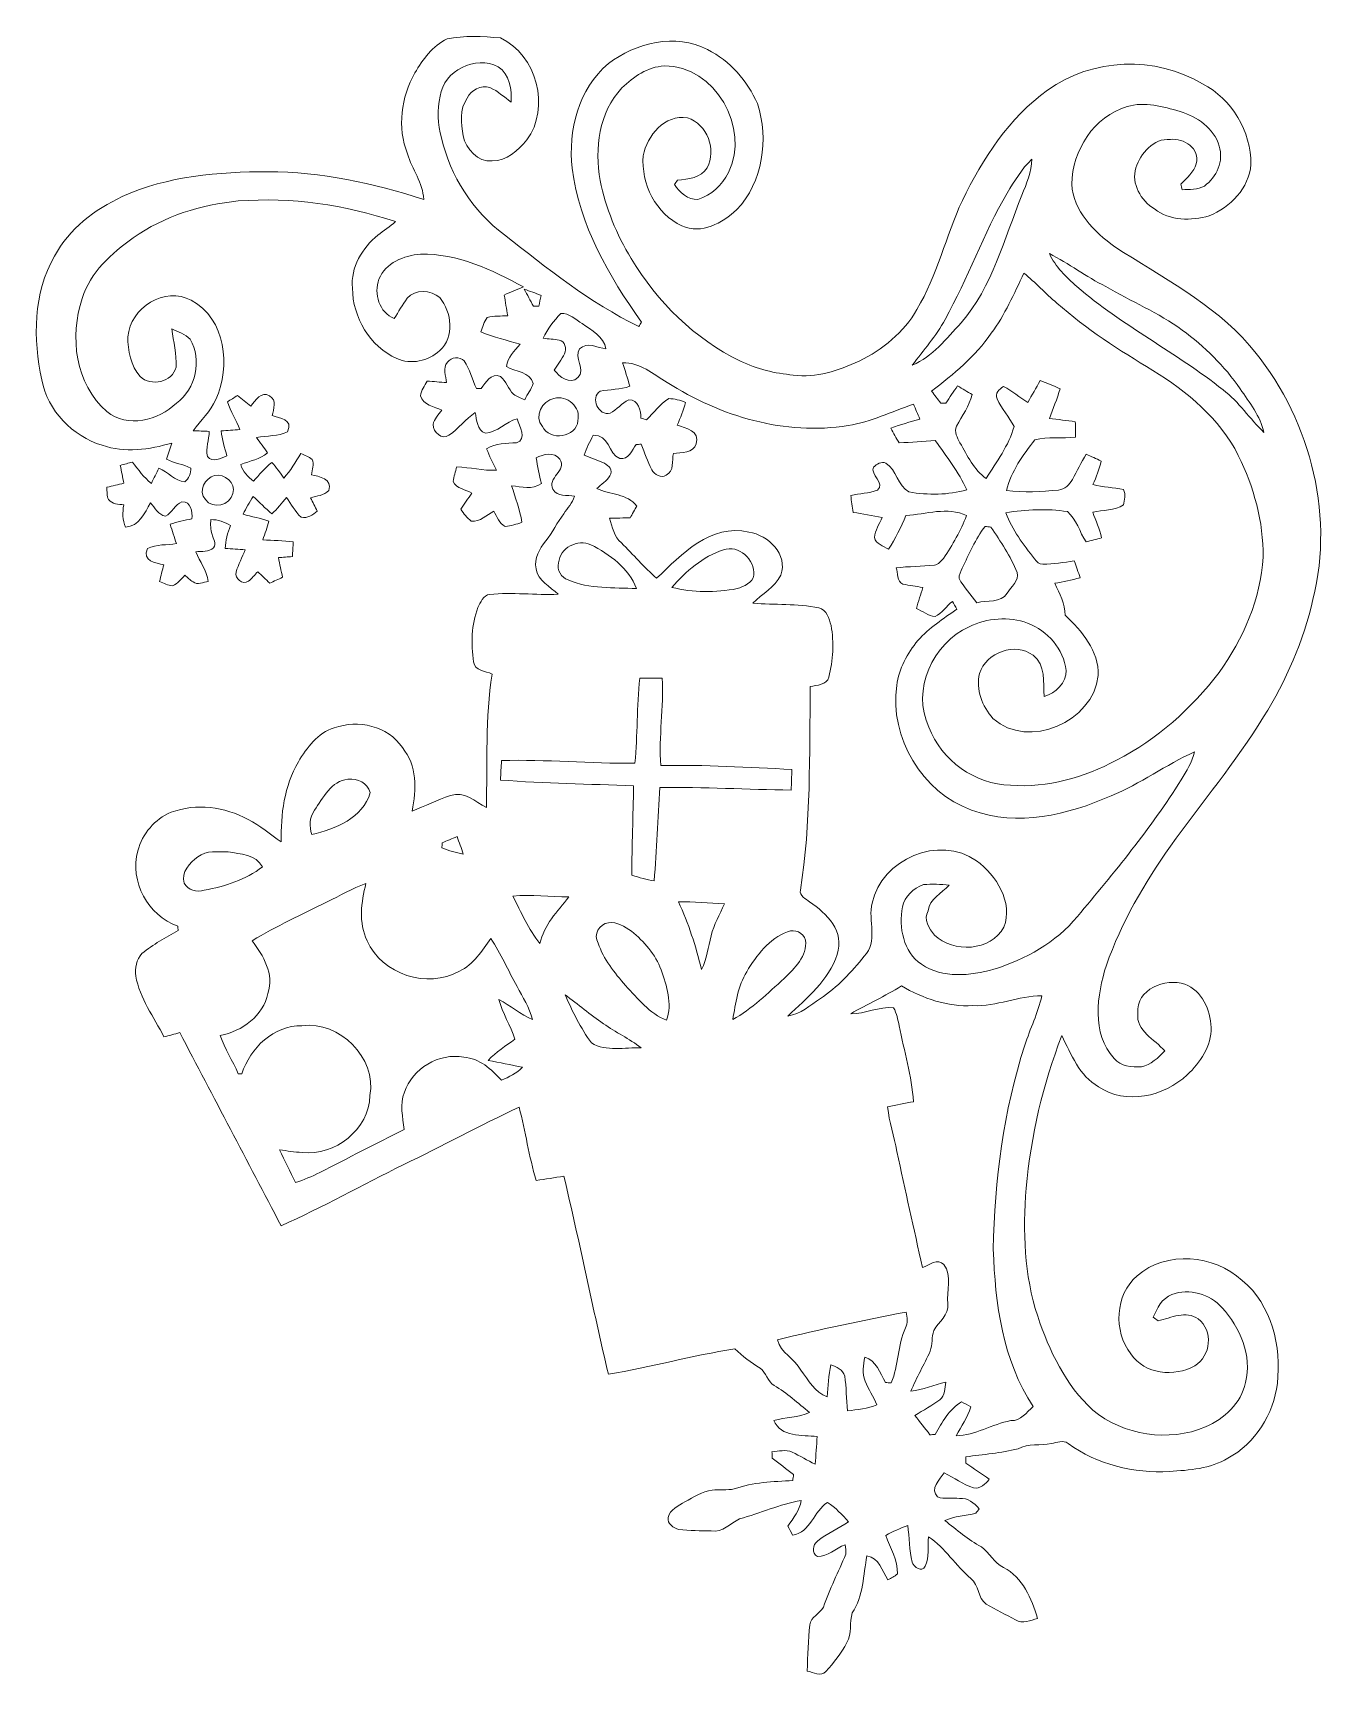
# Model space of a CAD drawing. Header units: centimetres. Extents: x -12.7 to 12.9, y -16.2 to 16.2.
import ezdxf

# ---------------------------------------------------------------- set-up
doc = ezdxf.new("R2010")
doc.units = ezdxf.units.CM
doc.header["$MEASUREMENT"] = 0
doc.layers.add('Layer 1', color=7, linetype='Continuous')

msp = doc.modelspace()

# ---------------------------------------------------------------- linework, layer by layer
at = {"layer": 'Layer 1', "color": 251, "lineweight": 9}
for points, knots in [([(-4.55086, 16.05457), (-4.20726, 16.11948), (-3.84989, 16.10537), (-3.50205, 16.07186), (-3.50205, 16.07186), (-2.7845, 15.74377), (-2.5178, 14.69955), (-2.98065, 14.06631), (-2.98065, 14.06631), (-3.1581, 13.86982), (-3.37788, 13.64545), (-3.66398, 13.65568), (-3.66398, 13.65568), (-3.94902, 13.62957), (-4.17444, 13.88781), (-4.23442, 14.14463), (-4.23442, 14.14463), (-4.27605, 14.39157), (-4.3085, 14.67027), (-4.15434, 14.88793), (-4.15434, 14.88793), (-4.07673, 15.05268), (-3.88623, 15.14687), (-3.70631, 15.09501), (-3.70631, 15.09501), (-3.54933, 15.02763), (-3.42727, 14.90592), (-3.28862, 14.80997), (-3.28862, 14.80997), (-3.27945, 15.05832), (-3.31932, 15.35572), (-3.54333, 15.50529), (-3.54333, 15.50529), (-3.98677, 15.74271), (-4.62001, 15.42839), (-4.68668, 14.92639), (-4.68668, 14.92639), (-4.74595, 14.65792), (-4.73783, 14.37358), (-4.66163, 14.109), (-4.66163, 14.109), (-4.48525, 13.35547), (-4.0418, 12.6679), (-3.42374, 12.20118), (-3.42374, 12.20118), (-2.58307, 11.54572), (-1.74557, 10.86803), (-0.78143, 10.39989), (-0.78143, 10.39989), (-0.76838, 10.42071), (-0.74192, 10.46234), (-0.72887, 10.48315), (-0.72887, 10.48315), (-1.36457, 11.3912), (-1.95548, 12.3878), (-2.08777, 13.50892), (-2.08777, 13.50892), (-2.17773, 14.2487), (-1.96747, 15.07526), (-1.37833, 15.56738), (-1.37833, 15.56738), (-0.8407, 15.97766), (-0.05364, 16.17169), (0.57042, 15.8429), (0.57042, 15.8429), (1.0128, 15.62383), (1.35571, 15.22942), (1.55185, 14.78069), (1.55185, 14.78069), (1.78045, 14.07937), (1.66121, 13.23976), (1.14369, 12.69295), (1.14369, 12.69295), (0.86781, 12.4326), (0.44871, 12.20541), (0.06913, 12.3758), (0.06913, 12.3758), (-0.44205, 12.60899), (-0.74015, 13.20765), (-0.69324, 13.75622), (-0.69324, 13.75622), (-0.61562, 14.15486), (-0.26954, 14.57537), (0.17743, 14.49811), (0.17743, 14.49811), (0.5676, 14.38734), (0.75422, 13.86629), (0.56266, 13.52057), (0.56266, 13.52057), (0.44413, 13.31878), (0.18942, 13.29796), (-0.01836, 13.27539), (-0.01836, 13.27539), (-0.03918, 13.24681), (-0.05929, 13.21824), (-0.07975, 13.18966), (-0.07975, 13.18966), (0.02891, 13.04044), (0.1799, 12.88133), (0.38133, 12.89791), (0.38133, 12.89791), (0.64486, 12.9727), (0.85864, 13.18402), (0.9807, 13.42496), (0.9807, 13.42496), (1.41638, 14.29632), (0.72035, 15.53211), (-0.27766, 15.52187), (-0.27766, 15.52187), (-0.60644, 15.50494), (-0.88303, 15.30809), (-1.11198, 15.08902), (-1.11198, 15.08902), (-1.5653, 14.60783), (-1.65244, 13.89874), (-1.5392, 13.27186), (-1.5392, 13.27186), (-1.43266, 12.72823), (-1.21676, 12.20788), (-0.92925, 11.73516), (-0.92925, 11.73516), (-0.41913, 10.8832), (0.31783, 10.15083), (1.21742, 9.71797), (1.21742, 9.71797), (1.54268, 9.56169), (1.89863, 9.47597), (2.25705, 9.44422), (2.25705, 9.44422), (2.70438, 9.3779), (3.14746, 9.53559), (3.55034, 9.71727), (3.55034, 9.71727), (4.01636, 9.93776), (4.42946, 10.2863), (4.68945, 10.73468), (4.68945, 10.73468), (5.08774, 11.40319), (5.25425, 12.17366), (5.58128, 12.87463), (5.58128, 12.87463), (5.97921, 13.70084), (6.50273, 14.50552), (7.25803, 15.04668), (7.25803, 15.04668), (8.13221, 15.67745), (9.38104, 15.7279), (10.30286, 15.16769), (10.30286, 15.16769), (10.88459, 14.87488), (11.25818, 14.23282), (11.25571, 13.58583), (11.25571, 13.58583), (11.22255, 13.12122), (10.84896, 12.74269), (10.43479, 12.57547), (10.43479, 12.57547), (10.0806, 12.46894), (9.6622, 12.47776), (9.35776, 12.71024), (9.35776, 12.71024), (9.0893, 12.87251), (8.90092, 13.20412), (8.99158, 13.52057), (8.99158, 13.52057), (9.09142, 13.80279), (9.33836, 14.10371), (9.67102, 14.07549), (9.67102, 14.07549), (9.93209, 14.10935), (10.26299, 13.89451), (10.18044, 13.59994), (10.18044, 13.59994), (10.1374, 13.43131), (9.99347, 13.31842), (9.8767, 13.19919), (9.8767, 13.19919), (9.8827, 13.17132), (9.89469, 13.11593), (9.90069, 13.08806), (9.90069, 13.08806), (10.04743, 13.09441), (10.20865, 13.08206), (10.34166, 13.16038), (10.34166, 13.16038), (10.58014, 13.33642), (10.72689, 13.65074), (10.63129, 13.94743), (10.63129, 13.94743), (10.52899, 14.29668), (10.19667, 14.52492), (9.86188, 14.62652), (9.86188, 14.62652), (9.52674, 14.72248), (9.16585, 14.82867), (8.81943, 14.72142), (8.81943, 14.72142), (8.17031, 14.5281), (7.73851, 13.86206), (7.73428, 13.19848), (7.73428, 13.19848), (7.76144, 12.66473), (8.17561, 12.26327), (8.57777, 11.96411), (8.57777, 11.96411), (9.49675, 11.3725), (10.50006, 10.8645), (11.22819, 10.02701), (11.22819, 10.02701), (12.38424, 8.67834), (12.91094, 6.76946), (12.47597, 5.03203), (12.47597, 5.03203), (12.28758, 4.21252), (11.95033, 3.43148), (11.50406, 2.72027), (11.50406, 2.72027), (10.95408, 1.83057), (10.27922, 1.02835), (9.67102, 0.17957), (9.67102, 0.17957), (9.16233, -0.5468), (8.70759, -1.32079), (8.41303, -2.16005), (8.41303, -2.16005), (8.22852, -2.74461), (8.11457, -3.49955), (8.56648, -3.9945), (8.56648, -3.9945), (8.69525, -4.1476), (8.91468, -4.17265), (9.10235, -4.15572), (9.10235, -4.15572), (9.29074, -4.1222), (9.43326, -3.97721), (9.56238, -3.84563), (9.56238, -3.84563), (9.36306, -3.61526), (8.99299, -3.46039), (9.03143, -3.10162), (9.03143, -3.10162), (8.99264, -2.63242), (9.57649, -2.401), (9.95537, -2.53506), (9.95537, -2.53506), (10.29827, -2.66135), (10.45984, -3.04164), (10.47501, -3.38384), (10.47501, -3.38384), (10.47748, -3.74932), (10.26264, -4.07528), (10.00229, -4.31517), (10.00229, -4.31517), (9.55356, -4.74239), (8.79332, -4.91772), (8.25851, -4.54977), (8.25851, -4.54977), (7.88067, -4.33528), (7.72123, -3.91371), (7.53673, -3.54435), (7.53673, -3.54435), (7.16419, -4.50497), (6.92995, -5.51814), (6.83399, -6.54402), (6.83399, -6.54402), (6.77367, -7.38681), (6.79378, -8.25358), (7.06365, -9.0625), (7.06365, -9.0625), (7.28802, -9.74231), (7.61187, -10.41505), (8.14421, -10.90824), (8.14421, -10.90824), (8.75134, -11.40742), (9.63963, -11.54182), (10.36565, -11.23949), (10.36565, -11.23949), (10.72654, -11.0751), (11.06979, -10.77418), (11.14705, -10.36743), (11.14705, -10.36743), (11.28217, -9.83685), (11.04369, -9.28158), (10.68703, -8.89458), (10.68703, -8.89458), (10.44679, -8.62753), (10.0425, -8.50547), (9.70208, -8.63529), (9.70208, -8.63529), (9.50628, -8.71043), (9.41103, -8.90305), (9.33519, -9.08296), (9.33519, -9.08296), (9.36658, -9.10625), (9.39869, -9.13024), (9.43078, -9.15423), (9.43078, -9.15423), (9.68232, -9.09284), (9.98359, -8.94185), (10.21677, -9.11683), (10.21677, -9.11683), (10.51981, -9.34261), (10.47184, -9.84779), (10.15046, -10.03476), (10.15046, -10.03476), (9.75429, -10.26477), (9.16196, -10.2055), (8.89526, -9.80439), (8.89526, -9.80439), (8.54708, -9.35813), (8.58483, -8.64517), (9.01557, -8.26734), (9.01557, -8.26734), (9.59942, -7.76463), (10.52934, -7.85459), (11.08285, -8.35695), (11.08285, -8.35695), (11.66669, -8.8399), (11.85719, -9.66011), (11.7757, -10.38612), (11.7757, -10.38612), (11.69668, -10.98549), (11.34567, -11.56969), (10.80063, -11.85227), (10.80063, -11.85227), (10.45914, -12.06464), (10.04461, -12.08863), (9.6548, -12.11509), (9.6548, -12.11509), (8.95489, -12.15707), (8.2338, -11.97856), (7.66196, -11.56581), (7.66196, -11.56581), (7.56565, -11.48432), (7.43936, -11.55241), (7.33353, -11.56546), (7.33353, -11.56546), (7.11657, -11.61838), (6.87879, -11.55488), (6.67665, -11.66988), (6.67665, -11.66988), (6.3401, -11.74785), (5.99332, -11.78665), (5.64972, -11.82511), (5.64972, -11.82511), (5.64972, -11.86744), (5.65007, -11.91048), (5.65078, -11.95387), (5.65078, -11.95387), (5.80423, -12.05829), (5.95804, -12.16377), (6.11186, -12.26961), (6.11186, -12.26961), (6.03283, -12.35462), (5.93335, -12.46751), (5.80388, -12.43506), (5.80388, -12.43506), (5.59363, -12.37614), (5.41829, -12.2375), (5.22391, -12.14331), (5.22391, -12.14331), (5.13854, -12.27066), (4.93323, -12.46363), (5.0948, -12.61674), (5.0948, -12.61674), (5.23273, -12.66401), (5.38196, -12.62662), (5.52483, -12.64849), (5.52483, -12.64849), (5.68958, -12.62662), (5.81129, -12.73668), (5.90971, -12.84781), (5.90971, -12.84781), (5.89454, -12.87039), (5.86385, -12.91554), (5.84868, -12.93812), (5.84868, -12.93812), (5.64301, -12.97763), (5.4317, -12.99774), (5.23767, -13.07994), (5.23767, -13.07994), (5.46945, -13.26197), (5.69628, -13.45459), (5.95487, -13.59923), (5.95487, -13.59923), (6.1175, -13.71423), (6.20711, -13.91284), (6.39302, -14.00069), (6.39302, -14.00069), (6.76732, -14.19895), (6.94688, -14.61805), (7.06083, -15.00434), (7.06083, -15.00434), (6.92501, -15.04738), (6.76344, -15.11264), (6.62868, -15.03503), (6.62868, -15.03503), (6.43747, -14.92884), (6.24133, -14.83183), (6.05153, -14.72423), (6.05153, -14.72423), (5.87408, -14.60993), (5.91748, -14.34606), (5.74849, -14.22223), (5.74849, -14.22223), (5.45251, -13.96823), (5.24367, -13.61792), (4.91735, -13.39991), (4.91735, -13.39991), (4.88453, -13.58794), (4.94522, -13.80278), (4.84785, -13.97564), (4.84785, -13.97564), (4.78963, -14.10934), (4.62419, -13.99539), (4.59385, -13.89732), (4.59385, -13.89732), (4.54058, -13.66026), (4.536, -13.41543), (4.51024, -13.17448), (4.51024, -13.17448), (4.36031, -13.22916), (4.21709, -13.30007), (4.07492, -13.37098), (4.07492, -13.37098), (4.16311, -13.62004), (4.32433, -13.85464), (4.30316, -14.13086), (4.30316, -14.13086), (4.24813, -14.17884), (4.1811, -14.20953), (4.11759, -14.24375), (4.11759, -14.24375), (4.00789, -14.06736), (3.94156, -13.81442), (3.70626, -13.77209), (3.70626, -13.77209), (3.63042, -14.14709), (3.63888, -14.56866), (3.41734, -14.89709), (3.41734, -14.89709), (3.35737, -15.08477), (3.41416, -15.30032), (3.31045, -15.47777), (3.31045, -15.47777), (3.20144, -15.68626), (3.05539, -15.87535), (2.89805, -16.04962), (2.89805, -16.04962), (2.79998, -16.15863), (2.65111, -16.06056), (2.53293, -16.03868), (2.53293, -16.03868), (2.54104, -15.73529), (2.55162, -15.43155), (2.58267, -15.12958), (2.58267, -15.12958), (2.59925, -14.97294), (2.78481, -14.91473), (2.84866, -14.78279), (2.84866, -14.78279), (2.96966, -14.42578), (3.1457, -14.091), (3.28963, -13.74316), (3.28963, -13.74316), (3.30233, -13.68036), (3.28152, -13.61686), (3.27482, -13.55513), (3.27482, -13.55513), (3.09278, -13.62921), (2.93509, -13.79114), (2.73048, -13.78655), (2.73048, -13.78655), (2.61301, -13.72093), (2.63946, -13.55936), (2.73083, -13.48351), (2.73083, -13.48351), (2.91992, -13.33358), (3.14288, -13.23375), (3.34608, -13.10463), (3.34608, -13.10463), (3.2152, -12.96952), (3.09173, -12.821), (2.92909, -12.72363), (2.92909, -12.72363), (2.65887, -12.89367), (2.59854, -13.31383), (2.24471, -13.36604), (2.24471, -13.36604), (2.21401, -13.30642), (2.18368, -13.24821), (2.15334, -13.18965), (2.15334, -13.18965), (2.25211, -13.02808), (2.38899, -12.87956), (2.41016, -12.68412), (2.41016, -12.68412), (1.99493, -12.76032), (1.60794, -12.93671), (1.20189, -13.04748), (1.20189, -13.04748), (1.01916, -13.1325), (0.86993, -13.31912), (0.64556, -13.2849), (0.64556, -13.2849), (0.43284, -13.28349), (0.2187, -13.27996), (0.00845, -13.25315), (0.00845, -13.25315), (-0.09668, -13.22916), (-0.22615, -13.14132), (-0.20428, -13.01891), (-0.20428, -13.01891), (-0.16794, -12.8598), (0.0021, -12.79313), (0.12416, -12.71128), (0.12416, -12.71128), (0.29596, -12.62097), (0.46353, -12.50738), (0.66214, -12.48515), (0.66214, -12.48515), (0.80537, -12.46363), (0.95213, -12.48974), (1.09465, -12.45658), (1.09465, -12.45658), (1.46401, -12.33064), (1.86088, -12.31229), (2.24788, -12.29571), (2.24788, -12.29571), (2.25282, -12.25479), (2.25776, -12.21457), (2.26269, -12.17436), (2.26269, -12.17436), (2.12159, -12.06711), (1.98082, -11.96022), (1.84078, -11.85262), (1.84078, -11.85262), (1.84007, -11.82122), (1.83901, -11.75843), (1.83831, -11.72703), (1.83831, -11.72703), (1.96919, -11.71716), (2.111, -11.67764), (2.23553, -11.73656), (2.23553, -11.73656), (2.39005, -11.80676), (2.53328, -11.89954), (2.68603, -11.97468), (2.68603, -11.97468), (2.70226, -11.79194), (2.71425, -11.60885), (2.72625, -11.42682), (2.72625, -11.42682), (2.42956, -11.40212), (2.01574, -11.44305), (1.87216, -11.10967), (1.87216, -11.10967), (2.10571, -11.05287), (2.35406, -11.05323), (2.57667, -10.9548), (2.57667, -10.9548), (2.34666, -10.77559), (2.1364, -10.56886), (1.8817, -10.42458), (1.8817, -10.42458), (1.75117, -10.34414), (1.72718, -10.16987), (1.60371, -10.08379), (1.60371, -10.08379), (1.42767, -9.97161), (1.25658, -9.85237), (1.10947, -9.70456), (1.10947, -9.70456), (0.27268, -9.83156), (-0.54294, -10.0651), (-1.37798, -10.20233), (-1.37798, -10.20233), (-1.6849, -8.90834), (-1.94525, -7.60377), (-2.25322, -6.31048), (-2.25322, -6.31048), (-2.43455, -6.33835), (-2.61552, -6.36693), (-2.7965, -6.39339), (-2.7965, -6.39339), (-2.94325, -5.92172), (-3.00605, -5.42819), (-3.13552, -4.95194), (-3.13552, -4.95194), (-3.90281, -5.31177), (-4.64893, -5.71499), (-5.41058, -6.08612), (-5.41058, -6.08612), (-6.21633, -6.47629), (-6.9942, -6.92502), (-7.81512, -7.28309), (-7.81512, -7.28309), (-8.4801, -6.01803), (-9.13733, -4.74838), (-9.80724, -3.48579), (-9.80724, -3.48579), (-9.91061, -3.51472), (-10.01363, -3.544), (-10.11734, -3.57081), (-10.11734, -3.57081), (-10.31277, -3.17923), (-10.59536, -2.81304), (-10.66979, -2.37348), (-10.66979, -2.37348), (-10.69167, -2.22003), (-10.65674, -2.04716), (-10.5495, -1.9311), (-10.5495, -1.9311), (-10.33218, -1.75013), (-10.08136, -1.61607), (-9.83618, -1.47672), (-9.83618, -1.47672), (-9.839, -1.4552), (-9.84465, -1.41252), (-9.84712, -1.391), (-9.84712, -1.391), (-10.43167, -1.18991), (-10.79573, -0.50835), (-10.63099, 0.08749), (-10.63099, 0.08749), (-10.54103, 0.42334), (-10.30008, 0.71438), (-9.97553, 0.84597), (-9.97553, 0.84597), (-9.48234, 1.034), (-8.92107, 0.95145), (-8.46282, 0.70591), (-8.46282, 0.70591), (-8.22822, 0.58526), (-8.02431, 0.41593), (-7.81018, 0.26318), (-7.81018, 0.26318), (-7.82358, 0.80363), (-7.75091, 1.36349), (-7.47433, 1.83763), (-7.47433, 1.83763), (-7.31029, 2.11632), (-7.09368, 2.41018), (-6.76842, 2.50684), (-6.76842, 2.50684), (-6.30346, 2.67336), (-5.70974, 2.54741), (-5.42963, 2.11808), (-5.42963, 2.11808), (-5.14106, 1.76954), (-5.14776, 1.29258), (-5.23912, 0.87066), (-5.23912, 0.87066), (-4.98302, 0.95886), (-4.74524, 1.09679), (-4.4856, 1.17405), (-4.4856, 1.17405), (-4.21289, 1.27424), (-3.99735, 1.05481), (-3.77722, 0.93839), (-3.77722, 0.93839), (-3.75852, 1.81399), (-3.79874, 2.69664), (-3.66645, 3.56518), (-3.66645, 3.56518), (-3.79768, 3.6255), (-4.009, 3.62727), (-4.0284, 3.80507), (-4.0284, 3.80507), (-4.07567, 4.15855), (-4.07955, 4.53461), (-3.94303, 4.8701), (-3.94303, 4.8701), (-3.89258, 4.97064), (-3.8439, 5.11493), (-3.71302, 5.13116), (-3.71302, 5.13116), (-3.26499, 5.17349), (-2.8152, 5.11528), (-2.36611, 5.13363), (-2.36611, 5.13363), (-2.52098, 5.2885), (-2.76897, 5.39398), (-2.79685, 5.63492), (-2.79685, 5.63492), (-2.84695, 5.84236), (-2.73053, 6.02651), (-2.61022, 6.18173), (-2.61022, 6.18173), (-2.47618, 6.34895), (-2.38516, 6.54474), (-2.25675, 6.71619), (-2.25675, 6.71619), (-2.18231, 6.82802), (-2.08283, 6.92856), (-2.04473, 7.06085), (-2.04473, 7.06085), (-2.18654, 7.09225), (-2.38587, 7.04392), (-2.46877, 7.19667), (-2.46877, 7.19667), (-2.59577, 7.41575), (-2.17667, 7.57485), (-2.3333, 7.78863), (-2.3333, 7.78863), (-2.44443, 7.94174), (-2.65679, 7.88953), (-2.79897, 7.81509), (-2.79897, 7.81509), (-2.76933, 7.64682), (-2.73229, 7.4796), (-2.69666, 7.31203), (-2.69666, 7.31203), (-2.87728, 7.17339), (-3.0819, 7.24924), (-3.28086, 7.26864), (-3.28086, 7.26864), (-3.20713, 7.03051), (-3.11964, 6.79556), (-3.07872, 6.54862), (-3.07872, 6.54862), (-3.18455, 6.51017), (-3.29392, 6.47771), (-3.40645, 6.46783), (-3.40645, 6.46783), (-3.53028, 6.52146), (-3.56873, 6.66221), (-3.63223, 6.76946), (-3.63223, 6.76946), (-3.77228, 6.68938), (-3.89752, 6.55356), (-4.07391, 6.57261), (-4.07391, 6.57261), (-4.16104, 6.63188), (-4.2189, 6.72254), (-4.28205, 6.80438), (-4.28205, 6.80438), (-4.21043, 6.91092), (-4.1367, 7.0164), (-4.06191, 7.12082), (-4.06191, 7.12082), (-4.17798, 7.19985), (-4.37377, 7.20337), (-4.42704, 7.35048), (-4.42704, 7.35048), (-4.41398, 7.44926), (-4.38788, 7.54416), (-4.35825, 7.63835), (-4.35825, 7.63835), (-4.0979, 7.62953), (-3.84178, 7.55756), (-3.58037, 7.57379), (-3.58037, 7.57379), (-3.64916, 7.71208), (-3.72078, 7.84966), (-3.77193, 7.99536), (-3.77193, 7.99536), (-3.5899, 8.0959), (-3.38564, 8.11107), (-3.18244, 8.11001), (-3.18244, 8.11001), (-2.96795, 8.18339), (-3.12882, 8.4388), (-3.17256, 8.58097), (-3.17256, 8.58097), (-3.39834, 8.52664), (-3.55603, 8.31639), (-3.7938, 8.30334), (-3.7938, 8.30334), (-3.96984, 8.35378), (-3.96208, 8.56439), (-3.99735, 8.70832), (-3.99735, 8.70832), (-4.18502, 8.57674), (-4.32473, 8.38871), (-4.51276, 8.25924), (-4.51276, 8.25924), (-4.64893, 8.16258), (-4.82778, 8.3245), (-4.82532, 8.46844), (-4.82532, 8.46844), (-4.80345, 8.57956), (-4.71702, 8.66176), (-4.65423, 8.75136), (-4.65423, 8.75136), (-4.79957, 8.82756), (-5.02358, 8.85226), (-5.07227, 9.03676), (-5.07227, 9.03676), (-5.06098, 9.14365), (-4.99182, 9.23185), (-4.94173, 9.32357), (-4.94173, 9.32357), (-4.81474, 9.31581), (-4.68598, 9.30452), (-4.55861, 9.29499), (-4.55861, 9.29499), (-4.57027, 9.42658), (-4.64329, 9.58427), (-4.54097, 9.69787), (-4.54097, 9.69787), (-4.47007, 9.8037), (-4.29968, 9.8097), (-4.21078, 9.72397), (-4.21078, 9.72397), (-4.11024, 9.55287), (-4.04815, 9.36237), (-3.97407, 9.17858), (-3.97407, 9.17858), (-3.95079, 9.17787), (-3.90457, 9.17681), (-3.88129, 9.17611), (-3.88129, 9.17611), (-3.78569, 9.29993), (-3.69467, 9.48408), (-3.49641, 9.41811), (-3.49641, 9.41811), (-3.39163, 9.31757), (-3.34577, 9.17117), (-3.24629, 9.06604), (-3.24629, 9.06604), (-3.17997, 9.01665), (-3.09953, 8.99231), (-3.02439, 8.95915), (-3.02439, 8.95915), (-2.97359, 9.06816), (-2.8921, 9.16376), (-2.85612, 9.27982), (-2.85612, 9.27982), (-2.91962, 9.5056), (-3.20572, 9.50807), (-3.38246, 9.60967), (-3.38246, 9.60967), (-3.362, 9.79488), (-3.22583, 9.91729), (-3.11294, 10.04853), (-3.11294, 10.04853), (-3.37223, 10.12755), (-3.63646, 10.19105), (-3.88835, 10.29159), (-3.88835, 10.29159), (-3.84354, 10.38296), (-3.82732, 10.49585), (-3.75888, 10.57593), (-3.75888, 10.57593), (-3.62976, 10.61438), (-3.49112, 10.59957), (-3.35777, 10.60839), (-3.35777, 10.60839), (-3.3814, 10.74385), (-3.40433, 10.88003), (-3.42515, 11.01584), (-3.42515, 11.01584), (-3.30132, 11.07511), (-3.17327, 11.12415), (-3.04591, 11.17601), (-3.04591, 11.17601), (-3.67209, 11.51185), (-4.34413, 11.84452), (-5.07438, 11.81841), (-5.07438, 11.81841), (-5.39718, 11.79689), (-5.76089, 11.64979), (-5.88895, 11.32841), (-5.88895, 11.32841), (-6.00078, 11.04266), (-5.88083, 10.67365), (-5.58909, 10.55371), (-5.58909, 10.55371), (-5.50301, 10.686), (-5.43175, 10.82887), (-5.33368, 10.95305), (-5.33368, 10.95305), (-5.17881, 11.13896), (-4.86695, 11.11921), (-4.6955, 10.96646), (-4.6955, 10.96646), (-4.45526, 10.68176), (-4.39705, 10.19246), (-4.69444, 9.92329), (-4.69444, 9.92329), (-4.91599, 9.71833), (-5.261, 9.64319), (-5.54111, 9.76877), (-5.54111, 9.76877), (-6.06534, 10.00761), (-6.40824, 10.58016), (-6.41, 11.15202), (-6.41, 11.15202), (-6.45375, 11.56265), (-6.21174, 11.94118), (-5.91117, 12.19694), (-5.91117, 12.19694), (-5.79828, 12.28726), (-5.66952, 12.35711), (-5.56722, 12.46082), (-5.56722, 12.46082), (-6.55782, 12.79173), (-7.61121, 12.94448), (-8.65473, 12.86652), (-8.65473, 12.86652), (-9.38709, 12.7942), (-10.11875, 12.57371), (-10.72024, 12.13909), (-10.72024, 12.13909), (-11.1471, 11.84276), (-11.56691, 11.46528), (-11.72178, 10.95199), (-11.72178, 10.95199), (-11.97966, 10.20304), (-11.86042, 9.26571), (-11.23882, 8.72702), (-11.23882, 8.72702), (-10.83207, 8.38694), (-10.22494, 8.55734), (-9.8704, 8.89001), (-9.8704, 8.89001), (-9.49009, 9.17187), (-9.36204, 9.74196), (-9.60228, 10.15154), (-9.60228, 10.15154), (-9.70142, 10.24608), (-9.83583, 10.29371), (-9.9593, 10.34945), (-9.9593, 10.34945), (-9.93036, 10.10074), (-9.86581, 9.85309), (-9.87745, 9.60156), (-9.87745, 9.60156), (-9.95048, 9.30099), (-10.3724, 9.21139), (-10.58583, 9.41494), (-10.58583, 9.41494), (-10.7721, 9.62766), (-10.83066, 9.92259), (-10.82607, 10.19811), (-10.82607, 10.19811), (-10.78339, 10.7689), (-10.09723, 11.19118), (-9.57971, 10.91389), (-9.57971, 10.91389), (-8.89955, 10.54524), (-8.79901, 9.61355), (-9.09817, 8.9655), (-9.09817, 8.9655), (-9.20047, 8.73055), (-9.39203, 8.55275), (-9.54126, 8.34884), (-9.54126, 8.34884), (-9.43578, 8.34567), (-9.32994, 8.34249), (-9.22482, 8.33438), (-9.22482, 8.33438), (-9.22728, 8.17175), (-9.3056, 8.00524), (-9.26362, 7.84437), (-9.26362, 7.84437), (-9.16378, 7.71314), (-8.99727, 7.80839), (-8.87803, 7.8539), (-8.87803, 7.8539), (-8.92989, 8.01371), (-8.96552, 8.17845), (-8.99445, 8.34391), (-8.99445, 8.34391), (-8.87133, 8.35449), (-8.7468, 8.36331), (-8.62298, 8.37283), (-8.62298, 8.37283), (-8.70517, 8.55381), (-8.79937, 8.72914), (-8.87027, 8.91435), (-8.87027, 8.91435), (-8.80395, 8.95774), (-8.73763, 9.00078), (-8.67131, 9.04417), (-8.67131, 9.04417), (-8.58382, 8.97432), (-8.49703, 8.90482), (-8.4099, 8.83462), (-8.4099, 8.83462), (-8.32488, 8.93939), (-8.19575, 9.13907), (-8.04195, 9.03182), (-8.04195, 9.03182), (-7.89061, 8.95351), (-7.96046, 8.77324), (-7.98868, 8.64518), (-7.98868, 8.64518), (-7.84404, 8.59579), (-7.56817, 8.57674), (-7.68529, 8.33015), (-7.68529, 8.33015), (-7.8698, 8.23102), (-8.09522, 8.25924), (-8.29701, 8.21514), (-8.29701, 8.21514), (-8.22575, 8.11531), (-8.15202, 8.01688), (-8.08076, 7.91669), (-8.08076, 7.91669), (-8.22644, 7.78228), (-8.43001, 7.759), (-8.60744, 7.68598), (-8.60744, 7.68598), (-8.56618, 7.54698), (-8.46987, 7.43974), (-8.35698, 7.35542), (-8.35698, 7.35542), (-8.24338, 7.48419), (-8.13085, 7.61507), (-7.99821, 7.72478), (-7.99821, 7.72478), (-7.90825, 7.63094), (-7.83099, 7.52617), (-7.76114, 7.41716), (-7.76114, 7.41716), (-7.62567, 7.56074), (-7.53113, 7.73572), (-7.42388, 7.90011), (-7.42388, 7.90011), (-7.34768, 7.8666), (-7.26655, 7.83873), (-7.20163, 7.78511), (-7.20163, 7.78511), (-7.1586, 7.68844), (-7.20446, 7.58261), (-7.2161, 7.48348), (-7.2161, 7.48348), (-7.07217, 7.45349), (-6.7903, 7.39987), (-6.87602, 7.17162), (-6.87602, 7.17162), (-6.96704, 7.07144), (-7.11132, 7.06826), (-7.23338, 7.03122), (-7.23338, 7.03122), (-7.1907, 6.94197), (-7.14625, 6.85377), (-7.10321, 6.76487), (-7.10321, 6.76487), (-7.19387, 6.6922), (-7.29336, 6.61917), (-7.42106, 6.6474), (-7.42106, 6.6474), (-7.53677, 6.76205), (-7.61509, 6.90739), (-7.70963, 7.03827), (-7.70963, 7.03827), (-7.79818, 6.92433), (-7.88885, 6.81109), (-7.99715, 6.71513), (-7.99715, 6.71513), (-8.1238, 6.82449), (-8.24162, 6.94338), (-8.36474, 7.05627), (-8.36474, 7.05627), (-8.43529, 6.94267), (-8.50092, 6.82626), (-8.56159, 6.70666), (-8.56159, 6.70666), (-8.39261, 6.66045), (-8.2194, 6.62905), (-8.05253, 6.57367), (-8.05253, 6.57367), (-8.0864, 6.44737), (-8.1312, 6.3239), (-8.17459, 6.20043), (-8.17459, 6.20043), (-7.97422, 6.19196), (-7.77243, 6.19267), (-7.57382, 6.16162), (-7.57382, 6.16162), (-7.57946, 6.06637), (-7.5851, 5.97077), (-7.5911, 5.87517), (-7.5911, 5.87517), (-7.68353, 5.86811), (-7.7756, 5.86106), (-7.86768, 5.85329), (-7.86768, 5.85329), (-7.84052, 5.72453), (-7.81159, 5.59647), (-7.78478, 5.46736), (-7.78478, 5.46736), (-7.86803, 5.42749), (-7.95199, 5.38904), (-8.03631, 5.35164), (-8.03631, 5.35164), (-8.11568, 5.42679), (-8.1947, 5.50228), (-8.27373, 5.57707), (-8.27373, 5.57707), (-8.33158, 5.51322), (-8.38485, 5.44407), (-8.45504, 5.39327), (-8.45504, 5.39327), (-8.56265, 5.30331), (-8.73657, 5.44654), (-8.69847, 5.56966), (-8.69847, 5.56966), (-8.65684, 5.72277), (-8.57641, 5.86176), (-8.51855, 6.00852), (-8.51855, 6.00852), (-8.64908, 6.02051), (-8.78032, 6.02616), (-8.91084, 6.03392), (-8.91084, 6.03392), (-8.90908, 6.18949), (-8.86428, 6.33907), (-8.80747, 6.48265), (-8.80747, 6.48265), (-8.92213, 6.5592), (-9.05619, 6.60189), (-9.19589, 6.60118), (-9.19589, 6.60118), (-9.19906, 6.50452), (-9.20788, 6.40363), (-9.16978, 6.31155), (-9.16978, 6.31155), (-9.14791, 6.22653), (-9.08441, 6.13058), (-9.1405, 6.04556), (-9.1405, 6.04556), (-9.23505, 5.95983), (-9.37616, 5.98523), (-9.49257, 5.96689), (-9.49257, 5.96689), (-9.40685, 5.77427), (-9.27913, 5.60071), (-9.24669, 5.38657), (-9.24669, 5.38657), (-9.34299, 5.37105), (-9.45694, 5.30684), (-9.54549, 5.37599), (-9.54549, 5.37599), (-9.60299, 5.41514), (-9.65415, 5.46312), (-9.70671, 5.50793), (-9.70671, 5.50793), (-9.78079, 5.43278), (-9.84465, 5.33789), (-9.94695, 5.29943), (-9.94695, 5.29943), (-10.03762, 5.30825), (-10.11981, 5.34988), (-10.20272, 5.38481), (-10.20272, 5.38481), (-10.17696, 5.49593), (-10.14733, 5.60423), (-10.11981, 5.71465), (-10.11981, 5.71465), (-10.27397, 5.74922), (-10.55549, 5.78344), (-10.43908, 6.03392), (-10.43908, 6.03392), (-10.26585, 6.12141), (-10.06125, 6.09777), (-9.87321, 6.12952), (-9.87321, 6.12952), (-9.91167, 6.25652), (-9.95648, 6.38246), (-9.99317, 6.50981), (-9.99317, 6.50981), (-9.85488, 6.55956), (-9.71094, 6.58742), (-9.56772, 6.61706), (-9.56772, 6.61706), (-9.55502, 6.75605), (-9.58112, 6.95855), (-9.76457, 6.95043), (-9.76457, 6.95043), (-9.90038, 6.90492), (-9.95507, 6.73065), (-10.08806, 6.66715), (-10.08806, 6.66715), (-10.22916, 6.69291), (-10.29513, 6.83437), (-10.38086, 6.93279), (-10.38086, 6.93279), (-10.50081, 6.73277), (-10.59853, 6.47171), (-10.8744, 6.45231), (-10.8744, 6.45231), (-10.93543, 6.59201), (-10.93402, 6.74371), (-10.90686, 6.89081), (-10.90686, 6.89081), (-11.00987, 6.90492), (-11.13511, 6.90316), (-11.20496, 6.99418), (-11.20496, 6.99418), (-11.24764, 7.0665), (-11.23247, 7.1561), (-11.23882, 7.23654), (-11.23882, 7.23654), (-11.1277, 7.26441), (-11.01657, 7.29157), (-10.90439, 7.31662), (-10.90439, 7.31662), (-10.93085, 7.43268), (-10.95378, 7.55051), (-10.97565, 7.66692), (-10.97565, 7.66692), (-10.89557, 7.6888), (-10.81725, 7.71208), (-10.73576, 7.73007), (-10.73576, 7.73007), (-10.6204, 7.58508), (-10.51457, 7.42704), (-10.36429, 7.3145), (-10.36429, 7.3145), (-10.31596, 7.41469), (-10.26692, 7.51452), (-10.21506, 7.61295), (-10.21506, 7.61295), (-10.03866, 7.53851), (-9.90249, 7.36248), (-9.70495, 7.34096), (-9.70495, 7.34096), (-9.62733, 7.4101), (-9.58464, 7.51206), (-9.58677, 7.61542), (-9.58677, 7.61542), (-9.74022, 7.6888), (-9.91272, 7.71208), (-10.06584, 7.78793), (-10.06584, 7.78793), (-10.03409, 7.89623), (-9.99669, 8.00136), (-9.96, 8.10754), (-9.96, 8.10754), (-10.40202, 7.97772), (-10.88781, 7.90576), (-11.33196, 8.06345), (-11.33196, 8.06345), (-11.91545, 8.24336), (-12.40475, 8.74149), (-12.51905, 9.34967), (-12.51905, 9.34967), (-12.69086, 10.15718), (-12.69403, 11.05042), (-12.26717, 11.78278), (-12.26717, 11.78278), (-11.98142, 12.32147), (-11.4773, 12.69754), (-10.93649, 12.95365), (-10.93649, 12.95365), (-10.0422, 13.35864), (-9.04313, 13.44049), (-8.07335, 13.4419), (-8.07335, 13.4419), (-7.02877, 13.43837), (-5.99937, 13.21753), (-5.00983, 12.89756), (-5.00983, 12.89756), (-5.02323, 13.22282), (-5.23843, 13.48987), (-5.32733, 13.79397), (-5.32733, 13.79397), (-5.53229, 14.31044), (-5.45785, 14.9091), (-5.18128, 15.38429), (-5.18128, 15.38429), (-5.03135, 15.65134), (-4.83062, 15.91452), (-4.55086, 16.05457), (-4.55086, 16.05457), (-4.55086, 16.05457), (-4.55086, 16.05457), (-4.55086, 16.05457)], [0, 0, 0, 0, 0.0031348, 0.0031348, 0.0031348, 0.0031348, 0.00626959, 0.00626959, 0.00626959, 0.00626959, 0.00940439, 0.00940439, 0.00940439, 0.00940439, 0.01253918, 0.01253918, 0.01253918, 0.01253918, 0.01567398, 0.01567398, 0.01567398, 0.01567398, 0.01880878, 0.01880878, 0.01880878, 0.01880878, 0.02194357, 0.02194357, 0.02194357, 0.02194357, 0.02507837, 0.02507837, 0.02507837, 0.02507837, 0.02821317, 0.02821317, 0.02821317, 0.02821317, 0.03134796, 0.03134796, 0.03134796, 0.03134796, 0.03448276, 0.03448276, 0.03448276, 0.03448276, 0.03761755, 0.03761755, 0.03761755, 0.03761755, 0.04075235, 0.04075235, 0.04075235, 0.04075235, 0.04388715, 0.04388715, 0.04388715, 0.04388715, 0.04702194, 0.04702194, 0.04702194, 0.04702194, 0.05015674, 0.05015674, 0.05015674, 0.05015674, 0.05329154, 0.05329154, 0.05329154, 0.05329154, 0.05642633, 0.05642633, 0.05642633, 0.05642633, 0.05956113, 0.05956113, 0.05956113, 0.05956113, 0.06269592, 0.06269592, 0.06269592, 0.06269592, 0.06583072, 0.06583072, 0.06583072, 0.06583072, 0.06896552, 0.06896552, 0.06896552, 0.06896552, 0.07210031, 0.07210031, 0.07210031, 0.07210031, 0.07523511, 0.07523511, 0.07523511, 0.07523511, 0.07836991, 0.07836991, 0.07836991, 0.07836991, 0.0815047, 0.0815047, 0.0815047, 0.0815047, 0.0846395, 0.0846395, 0.0846395, 0.0846395, 0.08777429, 0.08777429, 0.08777429, 0.08777429, 0.09090909, 0.09090909, 0.09090909, 0.09090909, 0.09404389, 0.09404389, 0.09404389, 0.09404389, 0.09717868, 0.09717868, 0.09717868, 0.09717868, 0.10031348, 0.10031348, 0.10031348, 0.10031348, 0.10344828, 0.10344828, 0.10344828, 0.10344828, 0.10658307, 0.10658307, 0.10658307, 0.10658307, 0.10971787, 0.10971787, 0.10971787, 0.10971787, 0.11285266, 0.11285266, 0.11285266, 0.11285266, 0.11598746, 0.11598746, 0.11598746, 0.11598746, 0.11912226, 0.11912226, 0.11912226, 0.11912226, 0.12225705, 0.12225705, 0.12225705, 0.12225705, 0.12539185, 0.12539185, 0.12539185, 0.12539185, 0.12852665, 0.12852665, 0.12852665, 0.12852665, 0.13166144, 0.13166144, 0.13166144, 0.13166144, 0.13479624, 0.13479624, 0.13479624, 0.13479624, 0.13793103, 0.13793103, 0.13793103, 0.13793103, 0.14106583, 0.14106583, 0.14106583, 0.14106583, 0.14420063, 0.14420063, 0.14420063, 0.14420063, 0.14733542, 0.14733542, 0.14733542, 0.14733542, 0.15047022, 0.15047022, 0.15047022, 0.15047022, 0.15360502, 0.15360502, 0.15360502, 0.15360502, 0.15673981, 0.15673981, 0.15673981, 0.15673981, 0.15987461, 0.15987461, 0.15987461, 0.15987461, 0.1630094, 0.1630094, 0.1630094, 0.1630094, 0.1661442, 0.1661442, 0.1661442, 0.1661442, 0.169279, 0.169279, 0.169279, 0.169279, 0.17241379, 0.17241379, 0.17241379, 0.17241379, 0.17554859, 0.17554859, 0.17554859, 0.17554859, 0.17868339, 0.17868339, 0.17868339, 0.17868339, 0.18181818, 0.18181818, 0.18181818, 0.18181818, 0.18495298, 0.18495298, 0.18495298, 0.18495298, 0.18808777, 0.18808777, 0.18808777, 0.18808777, 0.19122257, 0.19122257, 0.19122257, 0.19122257, 0.19435737, 0.19435737, 0.19435737, 0.19435737, 0.19749216, 0.19749216, 0.19749216, 0.19749216, 0.20062696, 0.20062696, 0.20062696, 0.20062696, 0.20376176, 0.20376176, 0.20376176, 0.20376176, 0.20689655, 0.20689655, 0.20689655, 0.20689655, 0.21003135, 0.21003135, 0.21003135, 0.21003135, 0.21316614, 0.21316614, 0.21316614, 0.21316614, 0.21630094, 0.21630094, 0.21630094, 0.21630094, 0.21943574, 0.21943574, 0.21943574, 0.21943574, 0.22257053, 0.22257053, 0.22257053, 0.22257053, 0.22570533, 0.22570533, 0.22570533, 0.22570533, 0.22884013, 0.22884013, 0.22884013, 0.22884013, 0.23197492, 0.23197492, 0.23197492, 0.23197492, 0.23510972, 0.23510972, 0.23510972, 0.23510972, 0.23824451, 0.23824451, 0.23824451, 0.23824451, 0.24137931, 0.24137931, 0.24137931, 0.24137931, 0.24451411, 0.24451411, 0.24451411, 0.24451411, 0.2476489, 0.2476489, 0.2476489, 0.2476489, 0.2507837, 0.2507837, 0.2507837, 0.2507837, 0.2539185, 0.2539185, 0.2539185, 0.2539185, 0.25705329, 0.25705329, 0.25705329, 0.25705329, 0.26018809, 0.26018809, 0.26018809, 0.26018809, 0.26332288, 0.26332288, 0.26332288, 0.26332288, 0.26645768, 0.26645768, 0.26645768, 0.26645768, 0.26959248, 0.26959248, 0.26959248, 0.26959248, 0.27272727, 0.27272727, 0.27272727, 0.27272727, 0.27586207, 0.27586207, 0.27586207, 0.27586207, 0.27899687, 0.27899687, 0.27899687, 0.27899687, 0.28213166, 0.28213166, 0.28213166, 0.28213166, 0.28526646, 0.28526646, 0.28526646, 0.28526646, 0.28840125, 0.28840125, 0.28840125, 0.28840125, 0.29153605, 0.29153605, 0.29153605, 0.29153605, 0.29467085, 0.29467085, 0.29467085, 0.29467085, 0.29780564, 0.29780564, 0.29780564, 0.29780564, 0.30094044, 0.30094044, 0.30094044, 0.30094044, 0.30407524, 0.30407524, 0.30407524, 0.30407524, 0.30721003, 0.30721003, 0.30721003, 0.30721003, 0.31034483, 0.31034483, 0.31034483, 0.31034483, 0.31347962, 0.31347962, 0.31347962, 0.31347962, 0.31661442, 0.31661442, 0.31661442, 0.31661442, 0.31974922, 0.31974922, 0.31974922, 0.31974922, 0.32288401, 0.32288401, 0.32288401, 0.32288401, 0.32601881, 0.32601881, 0.32601881, 0.32601881, 0.32915361, 0.32915361, 0.32915361, 0.32915361, 0.3322884, 0.3322884, 0.3322884, 0.3322884, 0.3354232, 0.3354232, 0.3354232, 0.3354232, 0.33855799, 0.33855799, 0.33855799, 0.33855799, 0.34169279, 0.34169279, 0.34169279, 0.34169279, 0.34482759, 0.34482759, 0.34482759, 0.34482759, 0.34796238, 0.34796238, 0.34796238, 0.34796238, 0.35109718, 0.35109718, 0.35109718, 0.35109718, 0.35423197, 0.35423197, 0.35423197, 0.35423197, 0.35736677, 0.35736677, 0.35736677, 0.35736677, 0.36050157, 0.36050157, 0.36050157, 0.36050157, 0.36363636, 0.36363636, 0.36363636, 0.36363636, 0.36677116, 0.36677116, 0.36677116, 0.36677116, 0.36990596, 0.36990596, 0.36990596, 0.36990596, 0.37304075, 0.37304075, 0.37304075, 0.37304075, 0.37617555, 0.37617555, 0.37617555, 0.37617555, 0.37931034, 0.37931034, 0.37931034, 0.37931034, 0.38244514, 0.38244514, 0.38244514, 0.38244514, 0.38557994, 0.38557994, 0.38557994, 0.38557994, 0.38871473, 0.38871473, 0.38871473, 0.38871473, 0.39184953, 0.39184953, 0.39184953, 0.39184953, 0.39498433, 0.39498433, 0.39498433, 0.39498433, 0.39811912, 0.39811912, 0.39811912, 0.39811912, 0.40125392, 0.40125392, 0.40125392, 0.40125392, 0.40438871, 0.40438871, 0.40438871, 0.40438871, 0.40752351, 0.40752351, 0.40752351, 0.40752351, 0.41065831, 0.41065831, 0.41065831, 0.41065831, 0.4137931, 0.4137931, 0.4137931, 0.4137931, 0.4169279, 0.4169279, 0.4169279, 0.4169279, 0.4200627, 0.4200627, 0.4200627, 0.4200627, 0.42319749, 0.42319749, 0.42319749, 0.42319749, 0.42633229, 0.42633229, 0.42633229, 0.42633229, 0.42946708, 0.42946708, 0.42946708, 0.42946708, 0.43260188, 0.43260188, 0.43260188, 0.43260188, 0.43573668, 0.43573668, 0.43573668, 0.43573668, 0.43887147, 0.43887147, 0.43887147, 0.43887147, 0.44200627, 0.44200627, 0.44200627, 0.44200627, 0.44514107, 0.44514107, 0.44514107, 0.44514107, 0.44827586, 0.44827586, 0.44827586, 0.44827586, 0.45141066, 0.45141066, 0.45141066, 0.45141066, 0.45454545, 0.45454545, 0.45454545, 0.45454545, 0.45768025, 0.45768025, 0.45768025, 0.45768025, 0.46081505, 0.46081505, 0.46081505, 0.46081505, 0.46394984, 0.46394984, 0.46394984, 0.46394984, 0.46708464, 0.46708464, 0.46708464, 0.46708464, 0.47021944, 0.47021944, 0.47021944, 0.47021944, 0.47335423, 0.47335423, 0.47335423, 0.47335423, 0.47648903, 0.47648903, 0.47648903, 0.47648903, 0.47962382, 0.47962382, 0.47962382, 0.47962382, 0.48275862, 0.48275862, 0.48275862, 0.48275862, 0.48589342, 0.48589342, 0.48589342, 0.48589342, 0.48902821, 0.48902821, 0.48902821, 0.48902821, 0.49216301, 0.49216301, 0.49216301, 0.49216301, 0.49529781, 0.49529781, 0.49529781, 0.49529781, 0.4984326, 0.4984326, 0.4984326, 0.4984326, 0.5015674, 0.5015674, 0.5015674, 0.5015674, 0.50470219, 0.50470219, 0.50470219, 0.50470219, 0.50783699, 0.50783699, 0.50783699, 0.50783699, 0.51097179, 0.51097179, 0.51097179, 0.51097179, 0.51410658, 0.51410658, 0.51410658, 0.51410658, 0.51724138, 0.51724138, 0.51724138, 0.51724138, 0.52037618, 0.52037618, 0.52037618, 0.52037618, 0.52351097, 0.52351097, 0.52351097, 0.52351097, 0.52664577, 0.52664577, 0.52664577, 0.52664577, 0.52978056, 0.52978056, 0.52978056, 0.52978056, 0.53291536, 0.53291536, 0.53291536, 0.53291536, 0.53605016, 0.53605016, 0.53605016, 0.53605016, 0.53918495, 0.53918495, 0.53918495, 0.53918495, 0.54231975, 0.54231975, 0.54231975, 0.54231975, 0.54545455, 0.54545455, 0.54545455, 0.54545455, 0.54858934, 0.54858934, 0.54858934, 0.54858934, 0.55172414, 0.55172414, 0.55172414, 0.55172414, 0.55485893, 0.55485893, 0.55485893, 0.55485893, 0.55799373, 0.55799373, 0.55799373, 0.55799373, 0.56112853, 0.56112853, 0.56112853, 0.56112853, 0.56426332, 0.56426332, 0.56426332, 0.56426332, 0.56739812, 0.56739812, 0.56739812, 0.56739812, 0.57053292, 0.57053292, 0.57053292, 0.57053292, 0.57366771, 0.57366771, 0.57366771, 0.57366771, 0.57680251, 0.57680251, 0.57680251, 0.57680251, 0.5799373, 0.5799373, 0.5799373, 0.5799373, 0.5830721, 0.5830721, 0.5830721, 0.5830721, 0.5862069, 0.5862069, 0.5862069, 0.5862069, 0.58934169, 0.58934169, 0.58934169, 0.58934169, 0.59247649, 0.59247649, 0.59247649, 0.59247649, 0.59561129, 0.59561129, 0.59561129, 0.59561129, 0.59874608, 0.59874608, 0.59874608, 0.59874608, 0.60188088, 0.60188088, 0.60188088, 0.60188088, 0.60501567, 0.60501567, 0.60501567, 0.60501567, 0.60815047, 0.60815047, 0.60815047, 0.60815047, 0.61128527, 0.61128527, 0.61128527, 0.61128527, 0.61442006, 0.61442006, 0.61442006, 0.61442006, 0.61755486, 0.61755486, 0.61755486, 0.61755486, 0.62068966, 0.62068966, 0.62068966, 0.62068966, 0.62382445, 0.62382445, 0.62382445, 0.62382445, 0.62695925, 0.62695925, 0.62695925, 0.62695925, 0.63009404, 0.63009404, 0.63009404, 0.63009404, 0.63322884, 0.63322884, 0.63322884, 0.63322884, 0.63636364, 0.63636364, 0.63636364, 0.63636364, 0.63949843, 0.63949843, 0.63949843, 0.63949843, 0.64263323, 0.64263323, 0.64263323, 0.64263323, 0.64576803, 0.64576803, 0.64576803, 0.64576803, 0.64890282, 0.64890282, 0.64890282, 0.64890282, 0.65203762, 0.65203762, 0.65203762, 0.65203762, 0.65517241, 0.65517241, 0.65517241, 0.65517241, 0.65830721, 0.65830721, 0.65830721, 0.65830721, 0.66144201, 0.66144201, 0.66144201, 0.66144201, 0.6645768, 0.6645768, 0.6645768, 0.6645768, 0.6677116, 0.6677116, 0.6677116, 0.6677116, 0.67084639, 0.67084639, 0.67084639, 0.67084639, 0.67398119, 0.67398119, 0.67398119, 0.67398119, 0.67711599, 0.67711599, 0.67711599, 0.67711599, 0.68025078, 0.68025078, 0.68025078, 0.68025078, 0.68338558, 0.68338558, 0.68338558, 0.68338558, 0.68652038, 0.68652038, 0.68652038, 0.68652038, 0.68965517, 0.68965517, 0.68965517, 0.68965517, 0.69278997, 0.69278997, 0.69278997, 0.69278997, 0.69592476, 0.69592476, 0.69592476, 0.69592476, 0.69905956, 0.69905956, 0.69905956, 0.69905956, 0.70219436, 0.70219436, 0.70219436, 0.70219436, 0.70532915, 0.70532915, 0.70532915, 0.70532915, 0.70846395, 0.70846395, 0.70846395, 0.70846395, 0.71159875, 0.71159875, 0.71159875, 0.71159875, 0.71473354, 0.71473354, 0.71473354, 0.71473354, 0.71786834, 0.71786834, 0.71786834, 0.71786834, 0.72100313, 0.72100313, 0.72100313, 0.72100313, 0.72413793, 0.72413793, 0.72413793, 0.72413793, 0.72727273, 0.72727273, 0.72727273, 0.72727273, 0.73040752, 0.73040752, 0.73040752, 0.73040752, 0.73354232, 0.73354232, 0.73354232, 0.73354232, 0.73667712, 0.73667712, 0.73667712, 0.73667712, 0.73981191, 0.73981191, 0.73981191, 0.73981191, 0.74294671, 0.74294671, 0.74294671, 0.74294671, 0.7460815, 0.7460815, 0.7460815, 0.7460815, 0.7492163, 0.7492163, 0.7492163, 0.7492163, 0.7523511, 0.7523511, 0.7523511, 0.7523511, 0.75548589, 0.75548589, 0.75548589, 0.75548589, 0.75862069, 0.75862069, 0.75862069, 0.75862069, 0.76175549, 0.76175549, 0.76175549, 0.76175549, 0.76489028, 0.76489028, 0.76489028, 0.76489028, 0.76802508, 0.76802508, 0.76802508, 0.76802508, 0.77115987, 0.77115987, 0.77115987, 0.77115987, 0.77429467, 0.77429467, 0.77429467, 0.77429467, 0.77742947, 0.77742947, 0.77742947, 0.77742947, 0.78056426, 0.78056426, 0.78056426, 0.78056426, 0.78369906, 0.78369906, 0.78369906, 0.78369906, 0.78683386, 0.78683386, 0.78683386, 0.78683386, 0.78996865, 0.78996865, 0.78996865, 0.78996865, 0.79310345, 0.79310345, 0.79310345, 0.79310345, 0.79623824, 0.79623824, 0.79623824, 0.79623824, 0.79937304, 0.79937304, 0.79937304, 0.79937304, 0.80250784, 0.80250784, 0.80250784, 0.80250784, 0.80564263, 0.80564263, 0.80564263, 0.80564263, 0.80877743, 0.80877743, 0.80877743, 0.80877743, 0.81191223, 0.81191223, 0.81191223, 0.81191223, 0.81504702, 0.81504702, 0.81504702, 0.81504702, 0.81818182, 0.81818182, 0.81818182, 0.81818182, 0.82131661, 0.82131661, 0.82131661, 0.82131661, 0.82445141, 0.82445141, 0.82445141, 0.82445141, 0.82758621, 0.82758621, 0.82758621, 0.82758621, 0.830721, 0.830721, 0.830721, 0.830721, 0.8338558, 0.8338558, 0.8338558, 0.8338558, 0.8369906, 0.8369906, 0.8369906, 0.8369906, 0.84012539, 0.84012539, 0.84012539, 0.84012539, 0.84326019, 0.84326019, 0.84326019, 0.84326019, 0.84639498, 0.84639498, 0.84639498, 0.84639498, 0.84952978, 0.84952978, 0.84952978, 0.84952978, 0.85266458, 0.85266458, 0.85266458, 0.85266458, 0.85579937, 0.85579937, 0.85579937, 0.85579937, 0.85893417, 0.85893417, 0.85893417, 0.85893417, 0.86206897, 0.86206897, 0.86206897, 0.86206897, 0.86520376, 0.86520376, 0.86520376, 0.86520376, 0.86833856, 0.86833856, 0.86833856, 0.86833856, 0.87147335, 0.87147335, 0.87147335, 0.87147335, 0.87460815, 0.87460815, 0.87460815, 0.87460815, 0.87774295, 0.87774295, 0.87774295, 0.87774295, 0.88087774, 0.88087774, 0.88087774, 0.88087774, 0.88401254, 0.88401254, 0.88401254, 0.88401254, 0.88714734, 0.88714734, 0.88714734, 0.88714734, 0.89028213, 0.89028213, 0.89028213, 0.89028213, 0.89341693, 0.89341693, 0.89341693, 0.89341693, 0.89655172, 0.89655172, 0.89655172, 0.89655172, 0.89968652, 0.89968652, 0.89968652, 0.89968652, 0.90282132, 0.90282132, 0.90282132, 0.90282132, 0.90595611, 0.90595611, 0.90595611, 0.90595611, 0.90909091, 0.90909091, 0.90909091, 0.90909091, 0.91222571, 0.91222571, 0.91222571, 0.91222571, 0.9153605, 0.9153605, 0.9153605, 0.9153605, 0.9184953, 0.9184953, 0.9184953, 0.9184953, 0.92163009, 0.92163009, 0.92163009, 0.92163009, 0.92476489, 0.92476489, 0.92476489, 0.92476489, 0.92789969, 0.92789969, 0.92789969, 0.92789969, 0.93103448, 0.93103448, 0.93103448, 0.93103448, 0.93416928, 0.93416928, 0.93416928, 0.93416928, 0.93730408, 0.93730408, 0.93730408, 0.93730408, 0.94043887, 0.94043887, 0.94043887, 0.94043887, 0.94357367, 0.94357367, 0.94357367, 0.94357367, 0.94670846, 0.94670846, 0.94670846, 0.94670846, 0.94984326, 0.94984326, 0.94984326, 0.94984326, 0.95297806, 0.95297806, 0.95297806, 0.95297806, 0.95611285, 0.95611285, 0.95611285, 0.95611285, 0.95924765, 0.95924765, 0.95924765, 0.95924765, 0.96238245, 0.96238245, 0.96238245, 0.96238245, 0.96551724, 0.96551724, 0.96551724, 0.96551724, 0.96865204, 0.96865204, 0.96865204, 0.96865204, 0.97178683, 0.97178683, 0.97178683, 0.97178683, 0.97492163, 0.97492163, 0.97492163, 0.97492163, 0.97805643, 0.97805643, 0.97805643, 0.97805643, 0.98119122, 0.98119122, 0.98119122, 0.98119122, 0.98432602, 0.98432602, 0.98432602, 0.98432602, 0.98746082, 0.98746082, 0.98746082, 0.98746082, 0.99059561, 0.99059561, 0.99059561, 0.99059561, 0.99373041, 0.99373041, 0.99373041, 0.99373041, 1, 1, 1, 1]), ([(6.45969, 13.02174), (5.99473, 12.22305), (5.68923, 11.34463), (5.24261, 10.53642), (5.24261, 10.53642), (5.06658, 10.20975), (4.81469, 9.93493), (4.59772, 9.63648), (4.59772, 9.63648), (4.99214, 9.80723), (5.2733, 10.15895), (5.55553, 10.46904), (5.55553, 10.46904), (6.17712, 11.18377), (6.40396, 12.1218), (6.75038, 12.98011), (6.75038, 12.98011), (6.84458, 13.20624), (6.94124, 13.43661), (6.94723, 13.68637), (6.94723, 13.68637), (6.7458, 13.49693), (6.60645, 13.25316), (6.45969, 13.02174), (6.45969, 13.02174), (6.45969, 13.02174), (6.45969, 13.02174), (6.45969, 13.02174)], [0, 0, 0, 0, 0.125, 0.125, 0.125, 0.125, 0.25, 0.25, 0.25, 0.25, 0.375, 0.375, 0.375, 0.375, 0.5, 0.5, 0.5, 0.5, 0.625, 0.625, 0.625, 0.625, 0.75, 0.75, 0.75, 0.75, 1, 1, 1, 1]), ([(7.29225, 11.83217), (7.41184, 11.57147), (7.62457, 11.37144), (7.83482, 11.18412), (7.83482, 11.18412), (8.72488, 10.41471), (9.78851, 9.88413), (10.70714, 9.15318), (10.70714, 9.15318), (11.0197, 8.91717), (11.23278, 8.58274), (11.51218, 8.31216), (11.51218, 8.31216), (11.44198, 8.63777), (11.22537, 8.90341), (11.04439, 9.17293), (11.04439, 9.17293), (10.73677, 9.62096), (10.34378, 10.00725), (9.90598, 10.32687), (9.90598, 10.32687), (9.43749, 10.66977), (8.89951, 10.89308), (8.40033, 11.18377), (8.40033, 11.18377), (8.01827, 11.37815), (7.6736, 11.63814), (7.29225, 11.83217), (7.29225, 11.83217), (7.29225, 11.83217), (7.29225, 11.83217), (7.29225, 11.83217)], [0, 0, 0, 0, 0.11111111, 0.11111111, 0.11111111, 0.11111111, 0.22222222, 0.22222222, 0.22222222, 0.22222222, 0.33333333, 0.33333333, 0.33333333, 0.33333333, 0.44444444, 0.44444444, 0.44444444, 0.44444444, 0.55555556, 0.55555556, 0.55555556, 0.55555556, 0.66666667, 0.66666667, 0.66666667, 0.66666667, 0.77777778, 0.77777778, 0.77777778, 0.77777778, 1, 1, 1, 1]), ([(6.79201, 11.44764), (6.59622, 11.04371), (6.41983, 10.62567), (6.14819, 10.26443), (6.14819, 10.26443), (5.83739, 9.81217), (5.41124, 9.45621), (4.97626, 9.12884), (4.97626, 9.12884), (5.03588, 9.05017), (5.0955, 8.9722), (5.15653, 8.89389), (5.15653, 8.89389), (5.18229, 8.89318), (5.23379, 8.89142), (5.25954, 8.89071), (5.25954, 8.89071), (5.33151, 9.00642), (5.40665, 9.12037), (5.48709, 9.23008), (5.48709, 9.23008), (5.58269, 9.17329), (5.67935, 9.11614), (5.77601, 9.05899), (5.77601, 9.05899), (5.71533, 8.83391), (5.57951, 8.64165), (5.46839, 8.44021), (5.46839, 8.44021), (5.40983, 8.32909), (5.48673, 8.20879), (5.53436, 8.1086), (5.53436, 8.1086), (5.68111, 7.86201), (5.80459, 7.57697), (6.05153, 7.41151), (6.05153, 7.41151), (6.25014, 7.73889), (6.49638, 8.05674), (6.59798, 8.42963), (6.59798, 8.42963), (6.50097, 8.62048), (6.35316, 8.78241), (6.2632, 8.97679), (6.2632, 8.97679), (6.21099, 9.0798), (6.31082, 9.16835), (6.3909, 9.21597), (6.3909, 9.21597), (6.56553, 9.14012), (6.70241, 8.99866), (6.86892, 8.90694), (6.86892, 8.90694), (6.95288, 9.04734), (7.03155, 9.19057), (7.10986, 9.33415), (7.10986, 9.33415), (7.24392, 9.28688), (7.37374, 9.23044), (7.50498, 9.17434), (7.50498, 9.17434), (7.44571, 8.97502), (7.3621, 8.78452), (7.29331, 8.58873), (7.29331, 8.58873), (7.46264, 8.56862), (7.63339, 8.55134), (7.80272, 8.52417), (7.80272, 8.52417), (7.80378, 8.44939), (7.80589, 8.30016), (7.80695, 8.22537), (7.80695, 8.22537), (7.54272, 8.18127), (7.26262, 8.24689), (7.00826, 8.16822), (7.00826, 8.16822), (6.77155, 7.87436), (6.54401, 7.54769), (6.44911, 7.17586), (6.44911, 7.17586), (6.78884, 7.124), (7.13385, 7.15257), (7.47428, 7.18291), (7.47428, 7.18291), (7.59705, 7.19491), (7.68842, 7.2891), (7.74628, 7.39141), (7.74628, 7.39141), (7.83764, 7.55545), (7.91914, 7.72549), (8.0158, 7.88671), (8.0158, 7.88671), (8.11528, 7.84543), (8.21264, 7.79922), (8.31, 7.75336), (8.31, 7.75336), (8.27474, 7.59249), (8.21405, 7.44009), (8.14844, 7.29016), (8.14844, 7.29016), (8.3467, 7.23865), (8.55273, 7.23583), (8.75275, 7.19103), (8.75275, 7.19103), (8.79685, 7.09542), (8.76827, 6.98747), (8.75168, 6.8894), (8.75168, 6.8894), (8.576, 6.76981), (8.34529, 6.79839), (8.14774, 6.74794), (8.14774, 6.74794), (8.20277, 6.57896), (8.28179, 6.41844), (8.3206, 6.24347), (8.3206, 6.24347), (8.2197, 6.21489), (8.11422, 6.1902), (8.01368, 6.16444), (8.01368, 6.16444), (7.88421, 6.35812), (7.82883, 6.60718), (7.6475, 6.75993), (7.6475, 6.75993), (7.24604, 6.81955), (6.83505, 6.80297), (6.43571, 6.73489), (6.43571, 6.73489), (6.55741, 6.39657), (6.78601, 6.114), (6.9998, 5.83072), (6.9998, 5.83072), (7.0379, 5.77815), (7.09187, 5.71501), (7.16525, 5.72383), (7.16525, 5.72383), (7.37163, 5.72841), (7.57588, 5.76051), (7.78014, 5.78838), (7.78014, 5.78838), (7.8253, 5.68043), (7.85987, 5.57107), (7.89515, 5.45889), (7.89515, 5.45889), (7.73252, 5.4095), (7.56495, 5.37987), (7.39844, 5.34882), (7.39844, 5.34882), (7.49122, 5.14668), (7.60234, 4.94771), (7.60199, 4.71982), (7.60199, 4.71982), (7.9343, 4.40867), (8.26874, 4.01956), (8.25463, 3.53343), (8.25463, 3.53343), (8.15056, 2.62291), (6.88867, 2.06834), (6.18382, 2.68958), (6.18382, 2.68958), (5.97392, 2.92912), (5.84022, 3.25614), (5.91959, 3.57717), (5.91959, 3.57717), (6.04659, 3.98287), (6.62656, 4.20441), (6.97158, 3.93277), (6.97158, 3.93277), (7.22522, 3.7398), (7.17089, 3.40043), (7.19171, 3.12597), (7.19171, 3.12597), (7.42066, 3.18524), (7.62527, 3.39055), (7.62351, 3.63573), (7.62351, 3.63573), (7.57236, 4.05766), (7.25768, 4.41678), (6.86539, 4.56354), (6.86539, 4.56354), (6.49568, 4.70536), (6.06741, 4.66726), (5.71569, 4.49122), (5.71569, 4.49122), (4.99883, 4.17478), (4.57868, 3.24909), (4.92335, 2.52025), (4.92335, 2.52025), (5.16923, 1.86691), (5.83104, 1.39101), (6.5306, 1.37866), (6.5306, 1.37866), (7.25768, 1.32045), (7.9777, 1.53), (8.6134, 1.87149), (8.6134, 1.87149), (9.40856, 2.2786), (10.08942, 2.88679), (10.62882, 3.59516), (10.62882, 3.59516), (11.1086, 4.25697), (11.44762, 5.0412), (11.4963, 5.86388), (11.4963, 5.86388), (11.50265, 6.55638), (11.31286, 7.24571), (11.00735, 7.86377), (11.00735, 7.86377), (10.64399, 8.58838), (10.0037, 9.11719), (9.32671, 9.53629), (9.32671, 9.53629), (8.66773, 9.93211), (8.0158, 10.34804), (7.44006, 10.85992), (7.44006, 10.85992), (7.21464, 11.04548), (7.01814, 11.26314), (6.79201, 11.44764), (6.79201, 11.44764), (6.79201, 11.44764), (6.79201, 11.44764), (6.79201, 11.44764)], [0, 0, 0, 0, 0.01754386, 0.01754386, 0.01754386, 0.01754386, 0.03508772, 0.03508772, 0.03508772, 0.03508772, 0.05263158, 0.05263158, 0.05263158, 0.05263158, 0.07017544, 0.07017544, 0.07017544, 0.07017544, 0.0877193, 0.0877193, 0.0877193, 0.0877193, 0.10526316, 0.10526316, 0.10526316, 0.10526316, 0.12280702, 0.12280702, 0.12280702, 0.12280702, 0.14035088, 0.14035088, 0.14035088, 0.14035088, 0.15789474, 0.15789474, 0.15789474, 0.15789474, 0.1754386, 0.1754386, 0.1754386, 0.1754386, 0.19298246, 0.19298246, 0.19298246, 0.19298246, 0.21052632, 0.21052632, 0.21052632, 0.21052632, 0.22807018, 0.22807018, 0.22807018, 0.22807018, 0.24561404, 0.24561404, 0.24561404, 0.24561404, 0.26315789, 0.26315789, 0.26315789, 0.26315789, 0.28070175, 0.28070175, 0.28070175, 0.28070175, 0.29824561, 0.29824561, 0.29824561, 0.29824561, 0.31578947, 0.31578947, 0.31578947, 0.31578947, 0.33333333, 0.33333333, 0.33333333, 0.33333333, 0.35087719, 0.35087719, 0.35087719, 0.35087719, 0.36842105, 0.36842105, 0.36842105, 0.36842105, 0.38596491, 0.38596491, 0.38596491, 0.38596491, 0.40350877, 0.40350877, 0.40350877, 0.40350877, 0.42105263, 0.42105263, 0.42105263, 0.42105263, 0.43859649, 0.43859649, 0.43859649, 0.43859649, 0.45614035, 0.45614035, 0.45614035, 0.45614035, 0.47368421, 0.47368421, 0.47368421, 0.47368421, 0.49122807, 0.49122807, 0.49122807, 0.49122807, 0.50877193, 0.50877193, 0.50877193, 0.50877193, 0.52631579, 0.52631579, 0.52631579, 0.52631579, 0.54385965, 0.54385965, 0.54385965, 0.54385965, 0.56140351, 0.56140351, 0.56140351, 0.56140351, 0.57894737, 0.57894737, 0.57894737, 0.57894737, 0.59649123, 0.59649123, 0.59649123, 0.59649123, 0.61403509, 0.61403509, 0.61403509, 0.61403509, 0.63157895, 0.63157895, 0.63157895, 0.63157895, 0.64912281, 0.64912281, 0.64912281, 0.64912281, 0.66666667, 0.66666667, 0.66666667, 0.66666667, 0.68421053, 0.68421053, 0.68421053, 0.68421053, 0.70175439, 0.70175439, 0.70175439, 0.70175439, 0.71929825, 0.71929825, 0.71929825, 0.71929825, 0.73684211, 0.73684211, 0.73684211, 0.73684211, 0.75438596, 0.75438596, 0.75438596, 0.75438596, 0.77192982, 0.77192982, 0.77192982, 0.77192982, 0.78947368, 0.78947368, 0.78947368, 0.78947368, 0.80701754, 0.80701754, 0.80701754, 0.80701754, 0.8245614, 0.8245614, 0.8245614, 0.8245614, 0.84210526, 0.84210526, 0.84210526, 0.84210526, 0.85964912, 0.85964912, 0.85964912, 0.85964912, 0.87719298, 0.87719298, 0.87719298, 0.87719298, 0.89473684, 0.89473684, 0.89473684, 0.89473684, 0.9122807, 0.9122807, 0.9122807, 0.9122807, 0.92982456, 0.92982456, 0.92982456, 0.92982456, 0.94736842, 0.94736842, 0.94736842, 0.94736842, 0.96491228, 0.96491228, 0.96491228, 0.96491228, 1, 1, 1, 1]), ([(-3.03145, 11.12944), (-2.97324, 11.01796), (-2.91256, 10.90825), (-2.85224, 10.79783), (-2.85224, 10.79783), (-2.82578, 10.79818), (-2.77216, 10.79889), (-2.7457, 10.79959), (-2.7457, 10.79959), (-2.73088, 10.86979), (-2.71677, 10.94), (-2.70301, 11.01055), (-2.70301, 11.01055), (-2.81132, 11.05359), (-2.91997, 11.09557), (-3.03145, 11.12944), (-3.03145, 11.12944), (-3.03145, 11.12944), (-3.03145, 11.12944), (-3.03145, 11.12944)], [0, 0, 0, 0, 0.16666667, 0.16666667, 0.16666667, 0.16666667, 0.33333333, 0.33333333, 0.33333333, 0.33333333, 0.5, 0.5, 0.5, 0.5, 0.66666667, 0.66666667, 0.66666667, 0.66666667, 1, 1, 1, 1]), ([(-2.31319, 10.65531), (-2.44831, 10.5082), (-2.57919, 10.35156), (-2.65962, 10.16671), (-2.65962, 10.16671), (-2.5552, 10.15436), (-2.45183, 10.14836), (-2.34777, 10.12896), (-2.34777, 10.12896), (-2.23276, 10.11485), (-2.19395, 9.95504), (-2.23982, 9.86367), (-2.23982, 9.86367), (-2.29414, 9.74831), (-2.37492, 9.64777), (-2.44478, 9.54194), (-2.44478, 9.54194), (-2.34177, 9.41071), (-2.13222, 9.24596), (-1.97735, 9.39307), (-1.97735, 9.39307), (-1.81119, 9.55429), (-2.06942, 9.78888), (-1.94383, 9.95857), (-1.94383, 9.95857), (-1.79708, 10.10603), (-1.59494, 9.97903), (-1.42525, 9.95892), (-1.42525, 9.95892), (-1.46935, 10.20446), (-1.70959, 10.32616), (-1.89303, 10.45599), (-1.89303, 10.45599), (-2.02497, 10.53113), (-2.14809, 10.66554), (-2.31319, 10.65531), (-2.31319, 10.65531), (-2.31319, 10.65531), (-2.31319, 10.65531), (-2.31319, 10.65531)], [0, 0, 0, 0, 0.09090909, 0.09090909, 0.09090909, 0.09090909, 0.18181818, 0.18181818, 0.18181818, 0.18181818, 0.27272727, 0.27272727, 0.27272727, 0.27272727, 0.36363636, 0.36363636, 0.36363636, 0.36363636, 0.45454545, 0.45454545, 0.45454545, 0.45454545, 0.54545455, 0.54545455, 0.54545455, 0.54545455, 0.63636364, 0.63636364, 0.63636364, 0.63636364, 0.72727273, 0.72727273, 0.72727273, 0.72727273, 0.81818182, 0.81818182, 0.81818182, 0.81818182, 1, 1, 1, 1]), ([(-1.10034, 9.68693), (-1.05307, 9.53277), (-0.99698, 9.38213), (-0.95817, 9.22514), (-0.95817, 9.22514), (-1.14338, 9.1493), (-1.3487, 9.16976), (-1.5399, 9.12425), (-1.5399, 9.12425), (-1.7484, 9.00713), (-1.5646, 8.6286), (-1.34517, 8.69351), (-1.34517, 8.69351), (-1.20935, 8.7623), (-1.11269, 8.88965), (-0.97687, 8.95915), (-0.97687, 8.95915), (-0.78496, 8.96056), (-0.73945, 8.74854), (-0.73839, 8.59473), (-0.73839, 8.59473), (-0.70275, 8.58521), (-0.66713, 8.57533), (-0.63114, 8.56545), (-0.63114, 8.56545), (-0.48262, 8.70127), (-0.36409, 8.87589), (-0.18981, 8.98102), (-0.18981, 8.98102), (-0.07657, 8.97961), (0.03173, 8.94469), (0.13686, 8.90694), (0.13686, 8.90694), (0.09911, 8.75172), (0.04337, 8.60249), (-0.02824, 8.46032), (-0.02824, 8.46032), (0.13792, 8.40529), (0.43284, 8.34179), (0.34464, 8.09449), (0.34464, 8.09449), (0.29878, 7.90046), (0.05078, 7.92727), (-0.09915, 7.90187), (-0.09915, 7.90187), (-0.13196, 7.76076), (-0.07834, 7.55227), (-0.23956, 7.47784), (-0.23956, 7.47784), (-0.34257, 7.40834), (-0.47169, 7.48701), (-0.52566, 7.58155), (-0.52566, 7.58155), (-0.60433, 7.74454), (-0.66537, 7.91493), (-0.73487, 8.08179), (-0.73487, 8.08179), (-0.75991, 8.08144), (-0.80965, 8.08073), (-0.8347, 8.08003), (-0.8347, 8.08003), (-0.90702, 7.96114), (-0.98675, 7.78052), (-1.15502, 7.80063), (-1.15502, 7.80063), (-1.38503, 7.90046), (-1.36069, 8.28076), (-1.67784, 8.25959), (-1.67784, 8.25959), (-1.74346, 8.1333), (-1.80766, 8.0063), (-1.85247, 7.87083), (-1.85247, 7.87083), (-1.723, 7.81051), (-1.58506, 7.77064), (-1.45665, 7.70785), (-1.45665, 7.70785), (-1.37375, 7.65881), (-1.2725, 7.58226), (-1.3487, 7.4609), (-1.3487, 7.4609), (-1.41185, 7.35683), (-1.52156, 7.29404), (-1.60799, 7.21184), (-1.60799, 7.21184), (-1.34764, 7.09331), (-1.00721, 7.11165), (-0.81988, 6.86753), (-0.81988, 6.86753), (-0.85234, 6.81003), (-0.91725, 6.69502), (-0.94971, 6.63752), (-0.94971, 6.63752), (-1.05095, 6.63505), (-1.2538, 6.63011), (-1.3554, 6.62764), (-1.3554, 6.62764), (-1.29649, 6.45937), (-1.27356, 6.26005), (-1.12222, 6.14363), (-1.12222, 6.14363), (-0.88903, 5.91397), (-0.67736, 5.66279), (-0.42901, 5.44866), (-0.42901, 5.44866), (0.05748, 5.91891), (0.6378, 6.53133), (1.38181, 6.35318), (1.38181, 6.35318), (1.76634, 6.3045), (2.15757, 5.91432), (2.01187, 5.51004), (2.01187, 5.51004), (1.89687, 5.26945), (1.64251, 5.14245), (1.4633, 4.95547), (1.4633, 4.95547), (1.8944, 4.92761), (2.33183, 4.9456), (2.75835, 4.86904), (2.75835, 4.86904), (2.92098, 4.83059), (2.95943, 4.65491), (3.00106, 4.51768), (3.00106, 4.51768), (3.06139, 4.18395), (3.03881, 3.83364), (2.95555, 3.50626), (2.95555, 3.50626), (2.91534, 3.34646), (2.71778, 3.34681), (2.59113, 3.31717), (2.59113, 3.31717), (2.57208, 1.98332), (2.60948, 0.63994), (2.39605, -0.68191), (2.39605, -0.68191), (2.37206, -0.8008), (2.50259, -0.85619), (2.57879, -0.91475), (2.57879, -0.91475), (2.91745, -1.13876), (3.2727, -1.50212), (3.11924, -1.94874), (3.11924, -1.94874), (2.9552, -2.45427), (2.52516, -2.80564), (2.15228, -3.15947), (2.15228, -3.15947), (2.39745, -3.12208), (2.59043, -2.94886), (2.79081, -2.81834), (2.79081, -2.81834), (3.12242, -2.59115), (3.40323, -2.29799), (3.65229, -1.98472), (3.65229, -1.98472), (3.93345, -1.70567), (3.72143, -1.27811), (3.80645, -0.93768), (3.80645, -0.93768), (3.98954, -0.08254), (5.12902, 0.41628), (5.85821, -0.10689), (5.85821, -0.10689), (6.24732, -0.39052), (6.58634, -0.9218), (6.39866, -1.41463), (6.39866, -1.41463), (6.14149, -1.89018), (5.40383, -1.92334), (5.03165, -1.56703), (5.03165, -1.56703), (4.92511, -1.43721), (4.81398, -1.26188), (4.90712, -1.09078), (4.90712, -1.09078), (4.93499, -0.84772), (5.17558, -0.74929), (5.32481, -0.58878), (5.32481, -0.58878), (5.15689, -0.5662), (4.98508, -0.56338), (4.81681, -0.57679), (4.81681, -0.57679), (4.61925, -0.64911), (4.44674, -0.80327), (4.40475, -1.01494), (4.40475, -1.01494), (4.32539, -1.41181), (4.42205, -1.90041), (4.77553, -2.141), (4.77553, -2.141), (5.19428, -2.42781), (5.73791, -2.36643), (6.20111, -2.24119), (6.20111, -2.24119), (6.822, -2.04223), (7.42701, -1.71626), (7.84364, -1.20367), (7.84364, -1.20367), (8.56401, -0.34007), (9.28827, 0.52741), (9.88339, 1.48414), (9.88339, 1.48414), (9.98676, 1.65983), (10.10247, 1.83269), (10.14869, 2.03412), (10.14869, 2.03412), (9.58143, 1.78365), (9.08224, 1.40159), (8.5051, 1.16982), (8.5051, 1.16982), (7.65491, 0.79658), (6.66607, 0.55316), (5.76437, 0.89112), (5.76437, 0.89112), (4.78682, 1.23755), (4.14865, 2.31811), (4.2901, 3.34046), (4.2901, 3.34046), (4.33456, 3.66995), (4.50106, 3.97087), (4.70674, 4.22664), (4.70674, 4.22664), (4.93005, 4.46899), (5.20522, 4.6535), (5.47439, 4.84012), (5.47439, 4.84012), (5.4444, 4.89162), (5.41441, 4.94313), (5.38478, 4.99428), (5.38478, 4.99428), (5.26942, 4.89832), (5.18264, 4.76321), (5.0454, 4.69759), (5.0454, 4.69759), (4.90924, 4.70571), (4.79845, 4.80449), (4.67746, 4.85352), (4.67746, 4.85352), (4.71697, 4.99287), (4.76636, 5.12869), (4.80376, 5.26839), (4.80376, 5.26839), (4.67392, 5.29061), (4.53988, 5.29908), (4.41358, 5.33506), (4.41358, 5.33506), (4.282, 5.37105), (4.32503, 5.56896), (4.27776, 5.65221), (4.27776, 5.65221), (4.52929, 5.68361), (4.78294, 5.67867), (5.03517, 5.70583), (5.03517, 5.70583), (5.11103, 5.71959), (5.16429, 5.78168), (5.21051, 5.83848), (5.21051, 5.83848), (5.39501, 6.10024), (5.54565, 6.38528), (5.6663, 6.68162), (5.6663, 6.68162), (5.28918, 6.86012), (4.86761, 6.7049), (4.4725, 6.68444), (4.4725, 6.68444), (4.37407, 6.45513), (4.26859, 6.22794), (4.12889, 6.02051), (4.12889, 6.02051), (4.02906, 6.08048), (3.87948, 6.11929), (3.85513, 6.24982), (3.85513, 6.24982), (3.86078, 6.3934), (3.94968, 6.51475), (4.00436, 6.64281), (4.00436, 6.64281), (3.81527, 6.68479), (3.62301, 6.71266), (3.43216, 6.74335), (3.43216, 6.74335), (3.41804, 6.85342), (3.40005, 6.9656), (3.38771, 7.07532), (3.38771, 7.07532), (3.56021, 7.11624), (3.74225, 7.11977), (3.91052, 7.17868), (3.91052, 7.17868), (4.08268, 7.3145), (3.75742, 7.48701), (3.83432, 7.63447), (3.83432, 7.63447), (3.89747, 7.6888), (3.98954, 7.75618), (4.07492, 7.7082), (4.07492, 7.7082), (4.29293, 7.58367), (4.30528, 7.26017), (4.53176, 7.14517), (4.53176, 7.14517), (4.90641, 7.08167), (5.30188, 7.08272), (5.67018, 7.18679), (5.67018, 7.18679), (5.50825, 7.53604), (5.27295, 7.84402), (5.04929, 8.15482), (5.04929, 8.15482), (4.81293, 8.13824), (4.57621, 8.12166), (4.33985, 8.11001), (4.33985, 8.11001), (4.27987, 8.2035), (4.2252, 8.30016), (4.17793, 8.4007), (4.17793, 8.4007), (4.36313, 8.47161), (4.5554, 8.52029), (4.74519, 8.5778), (4.74519, 8.5778), (4.70498, 8.67657), (4.66193, 8.77465), (4.61996, 8.87272), (4.61996, 8.87272), (4.19451, 8.72455), (3.78564, 8.52241), (3.33655, 8.4515), (3.33655, 8.4515), (2.09335, 8.2476), (0.82407, 8.63142), (-0.22297, 9.29817), (-0.22297, 9.29817), (-0.49779, 9.45762), (-0.76238, 9.69822), (-1.10034, 9.68693), (-1.10034, 9.68693), (-1.10034, 9.68693), (-1.10034, 9.68693), (-1.10034, 9.68693)], [0, 0, 0, 0, 0.01149425, 0.01149425, 0.01149425, 0.01149425, 0.02298851, 0.02298851, 0.02298851, 0.02298851, 0.03448276, 0.03448276, 0.03448276, 0.03448276, 0.04597701, 0.04597701, 0.04597701, 0.04597701, 0.05747126, 0.05747126, 0.05747126, 0.05747126, 0.06896552, 0.06896552, 0.06896552, 0.06896552, 0.08045977, 0.08045977, 0.08045977, 0.08045977, 0.09195402, 0.09195402, 0.09195402, 0.09195402, 0.10344828, 0.10344828, 0.10344828, 0.10344828, 0.11494253, 0.11494253, 0.11494253, 0.11494253, 0.12643678, 0.12643678, 0.12643678, 0.12643678, 0.13793103, 0.13793103, 0.13793103, 0.13793103, 0.14942529, 0.14942529, 0.14942529, 0.14942529, 0.16091954, 0.16091954, 0.16091954, 0.16091954, 0.17241379, 0.17241379, 0.17241379, 0.17241379, 0.18390805, 0.18390805, 0.18390805, 0.18390805, 0.1954023, 0.1954023, 0.1954023, 0.1954023, 0.20689655, 0.20689655, 0.20689655, 0.20689655, 0.2183908, 0.2183908, 0.2183908, 0.2183908, 0.22988506, 0.22988506, 0.22988506, 0.22988506, 0.24137931, 0.24137931, 0.24137931, 0.24137931, 0.25287356, 0.25287356, 0.25287356, 0.25287356, 0.26436782, 0.26436782, 0.26436782, 0.26436782, 0.27586207, 0.27586207, 0.27586207, 0.27586207, 0.28735632, 0.28735632, 0.28735632, 0.28735632, 0.29885057, 0.29885057, 0.29885057, 0.29885057, 0.31034483, 0.31034483, 0.31034483, 0.31034483, 0.32183908, 0.32183908, 0.32183908, 0.32183908, 0.33333333, 0.33333333, 0.33333333, 0.33333333, 0.34482759, 0.34482759, 0.34482759, 0.34482759, 0.35632184, 0.35632184, 0.35632184, 0.35632184, 0.36781609, 0.36781609, 0.36781609, 0.36781609, 0.37931034, 0.37931034, 0.37931034, 0.37931034, 0.3908046, 0.3908046, 0.3908046, 0.3908046, 0.40229885, 0.40229885, 0.40229885, 0.40229885, 0.4137931, 0.4137931, 0.4137931, 0.4137931, 0.42528736, 0.42528736, 0.42528736, 0.42528736, 0.43678161, 0.43678161, 0.43678161, 0.43678161, 0.44827586, 0.44827586, 0.44827586, 0.44827586, 0.45977011, 0.45977011, 0.45977011, 0.45977011, 0.47126437, 0.47126437, 0.47126437, 0.47126437, 0.48275862, 0.48275862, 0.48275862, 0.48275862, 0.49425287, 0.49425287, 0.49425287, 0.49425287, 0.50574713, 0.50574713, 0.50574713, 0.50574713, 0.51724138, 0.51724138, 0.51724138, 0.51724138, 0.52873563, 0.52873563, 0.52873563, 0.52873563, 0.54022989, 0.54022989, 0.54022989, 0.54022989, 0.55172414, 0.55172414, 0.55172414, 0.55172414, 0.56321839, 0.56321839, 0.56321839, 0.56321839, 0.57471264, 0.57471264, 0.57471264, 0.57471264, 0.5862069, 0.5862069, 0.5862069, 0.5862069, 0.59770115, 0.59770115, 0.59770115, 0.59770115, 0.6091954, 0.6091954, 0.6091954, 0.6091954, 0.62068966, 0.62068966, 0.62068966, 0.62068966, 0.63218391, 0.63218391, 0.63218391, 0.63218391, 0.64367816, 0.64367816, 0.64367816, 0.64367816, 0.65517241, 0.65517241, 0.65517241, 0.65517241, 0.66666667, 0.66666667, 0.66666667, 0.66666667, 0.67816092, 0.67816092, 0.67816092, 0.67816092, 0.68965517, 0.68965517, 0.68965517, 0.68965517, 0.70114943, 0.70114943, 0.70114943, 0.70114943, 0.71264368, 0.71264368, 0.71264368, 0.71264368, 0.72413793, 0.72413793, 0.72413793, 0.72413793, 0.73563218, 0.73563218, 0.73563218, 0.73563218, 0.74712644, 0.74712644, 0.74712644, 0.74712644, 0.75862069, 0.75862069, 0.75862069, 0.75862069, 0.77011494, 0.77011494, 0.77011494, 0.77011494, 0.7816092, 0.7816092, 0.7816092, 0.7816092, 0.79310345, 0.79310345, 0.79310345, 0.79310345, 0.8045977, 0.8045977, 0.8045977, 0.8045977, 0.81609195, 0.81609195, 0.81609195, 0.81609195, 0.82758621, 0.82758621, 0.82758621, 0.82758621, 0.83908046, 0.83908046, 0.83908046, 0.83908046, 0.85057471, 0.85057471, 0.85057471, 0.85057471, 0.86206897, 0.86206897, 0.86206897, 0.86206897, 0.87356322, 0.87356322, 0.87356322, 0.87356322, 0.88505747, 0.88505747, 0.88505747, 0.88505747, 0.89655172, 0.89655172, 0.89655172, 0.89655172, 0.90804598, 0.90804598, 0.90804598, 0.90804598, 0.91954023, 0.91954023, 0.91954023, 0.91954023, 0.93103448, 0.93103448, 0.93103448, 0.93103448, 0.94252874, 0.94252874, 0.94252874, 0.94252874, 0.95402299, 0.95402299, 0.95402299, 0.95402299, 0.96551724, 0.96551724, 0.96551724, 0.96551724, 0.97701149, 0.97701149, 0.97701149, 0.97701149, 1, 1, 1, 1]), ([(-2.44901, 8.98173), (-2.68078, 8.94116), (-2.84518, 8.62789), (-2.6762, 8.43422), (-2.6762, 8.43422), (-2.53931, 8.13824), (-1.99922, 8.21161), (-1.97911, 8.54464), (-1.97911, 8.54464), (-1.91208, 8.81169), (-2.19431, 9.06216), (-2.44901, 8.98173), (-2.44901, 8.98173), (-2.44901, 8.98173), (-2.44901, 8.98173), (-2.44901, 8.98173)], [0, 0, 0, 0, 0.2, 0.2, 0.2, 0.2, 0.4, 0.4, 0.4, 0.4, 0.6, 0.6, 0.6, 0.6, 1, 1, 1, 1]), ([(-9.12004, 7.47078), (-9.31301, 7.42033), (-9.44953, 7.15857), (-9.30172, 6.99453), (-9.30172, 6.99453), (-9.15426, 6.80015), (-8.817, 6.87706), (-8.76021, 7.11447), (-8.76021, 7.11447), (-8.69777, 7.31909), (-8.926, 7.51488), (-9.12004, 7.47078), (-9.12004, 7.47078), (-9.12004, 7.47078), (-9.12004, 7.47078), (-9.12004, 7.47078)], [0, 0, 0, 0, 0.2, 0.2, 0.2, 0.2, 0.4, 0.4, 0.4, 0.4, 0.6, 0.6, 0.6, 0.6, 1, 1, 1, 1]), ([(5.5781, 5.64727), (5.54882, 5.58201), (5.51637, 5.51463), (5.51566, 5.44125), (5.51566, 5.44125), (5.61303, 5.27192), (5.74532, 5.1234), (5.8635, 4.96782), (5.8635, 4.96782), (6.06529, 5.01545), (6.33481, 4.95689), (6.46322, 5.15233), (6.46322, 5.15233), (6.53519, 5.2758), (6.70452, 5.39892), (6.65654, 5.56261), (6.65654, 5.56261), (6.52849, 5.88258), (6.33552, 6.17115), (6.14184, 6.45443), (6.14184, 6.45443), (6.11327, 6.4576), (6.05647, 6.46431), (6.02825, 6.46783), (6.02825, 6.46783), (5.83881, 6.21736), (5.71428, 5.92773), (5.5781, 5.64727), (5.5781, 5.64727), (5.5781, 5.64727), (5.5781, 5.64727), (5.5781, 5.64727)], [0, 0, 0, 0, 0.11111111, 0.11111111, 0.11111111, 0.11111111, 0.22222222, 0.22222222, 0.22222222, 0.22222222, 0.33333333, 0.33333333, 0.33333333, 0.33333333, 0.44444444, 0.44444444, 0.44444444, 0.44444444, 0.55555556, 0.55555556, 0.55555556, 0.55555556, 0.66666667, 0.66666667, 0.66666667, 0.66666667, 0.77777778, 0.77777778, 0.77777778, 0.77777778, 1, 1, 1, 1]), ([(-2.35729, 5.75311), (-2.39645, 5.60564), (-2.30436, 5.46312), (-2.17067, 5.41444), (-2.17067, 5.41444), (-1.7484, 5.23346), (-1.27426, 5.26733), (-0.82518, 5.24369), (-0.82518, 5.24369), (-0.97934, 5.64516), (-1.35082, 5.92173), (-1.72405, 6.10483), (-1.72405, 6.10483), (-1.97947, 6.23429), (-2.33436, 6.0378), (-2.35729, 5.75311), (-2.35729, 5.75311), (-2.35729, 5.75311), (-2.35729, 5.75311), (-2.35729, 5.75311)], [0, 0, 0, 0, 0.16666667, 0.16666667, 0.16666667, 0.16666667, 0.33333333, 0.33333333, 0.33333333, 0.33333333, 0.5, 0.5, 0.5, 0.5, 0.66666667, 0.66666667, 0.66666667, 0.66666667, 1, 1, 1, 1]), ([(0.88298, 6.00569), (0.47588, 5.88046), (0.14885, 5.57989), (-0.13055, 5.26945), (-0.13055, 5.26945), (0.28679, 5.16502), (0.73164, 5.15867), (1.15321, 5.24546), (1.15321, 5.24546), (1.28515, 5.2892), (1.4566, 5.35376), (1.48341, 5.50969), (1.48341, 5.50969), (1.51128, 5.81167), (1.1839, 6.11647), (0.88298, 6.00569), (0.88298, 6.00569), (0.88298, 6.00569), (0.88298, 6.00569), (0.88298, 6.00569)], [0, 0, 0, 0, 0.16666667, 0.16666667, 0.16666667, 0.16666667, 0.33333333, 0.33333333, 0.33333333, 0.33333333, 0.5, 0.5, 0.5, 0.5, 0.66666667, 0.66666667, 0.66666667, 0.66666667, 1, 1, 1, 1]), ([(-0.75991, 3.48404), (-0.82729, 2.92841), (-0.80013, 2.36679), (-0.85587, 1.81011), (-0.85587, 1.81011), (-1.73076, 1.80058), (-2.60388, 1.89019), (-3.47877, 1.86303), (-3.47877, 1.86303), (-3.48724, 1.73567), (-3.49606, 1.60832), (-3.49994, 1.48061), (-3.49994, 1.48061), (-2.62963, 1.41218), (-1.75616, 1.40582), (-0.88409, 1.3642), (-0.88409, 1.3642), (-0.88973, 0.77823), (-0.91831, 0.19333), (-0.91549, -0.39299), (-0.91549, -0.39299), (-0.7712, -0.43744), (-0.62479, -0.47519), (-0.47663, -0.50447), (-0.47663, -0.50447), (-0.43358, 0.10866), (-0.40466, 0.72249), (-0.36761, 1.33598), (-0.36761, 1.33598), (0.49387, 1.34515), (1.35465, 1.29258), (2.21612, 1.28235), (2.21612, 1.28235), (2.22106, 1.41888), (2.22566, 1.55505), (2.2306, 1.69087), (2.2306, 1.69087), (1.37229, 1.72438), (0.51468, 1.78471), (-0.34504, 1.76531), (-0.34504, 1.76531), (-0.39513, 2.33786), (-0.28471, 2.91254), (-0.32105, 3.48651), (-0.32105, 3.48651), (-0.46781, 3.48651), (-0.61421, 3.48545), (-0.75991, 3.48404), (-0.75991, 3.48404), (-0.75991, 3.48404), (-0.75991, 3.48404), (-0.75991, 3.48404)], [0, 0, 0, 0, 0.07142857, 0.07142857, 0.07142857, 0.07142857, 0.14285714, 0.14285714, 0.14285714, 0.14285714, 0.21428571, 0.21428571, 0.21428571, 0.21428571, 0.28571429, 0.28571429, 0.28571429, 0.28571429, 0.35714286, 0.35714286, 0.35714286, 0.35714286, 0.42857143, 0.42857143, 0.42857143, 0.42857143, 0.5, 0.5, 0.5, 0.5, 0.57142857, 0.57142857, 0.57142857, 0.57142857, 0.64285714, 0.64285714, 0.64285714, 0.64285714, 0.71428571, 0.71428571, 0.71428571, 0.71428571, 0.78571429, 0.78571429, 0.78571429, 0.78571429, 0.85714286, 0.85714286, 0.85714286, 0.85714286, 1, 1, 1, 1]), ([(-6.49855, 1.49614), (-6.82381, 1.46721), (-6.99491, 1.1236), (-7.15648, 0.88513), (-7.15648, 0.88513), (-7.26161, 0.74366), (-7.26372, 0.56657), (-7.20834, 0.40676), (-7.20834, 0.40676), (-6.74726, 0.51436), (-6.20821, 0.7359), (-6.05899, 1.23261), (-6.05899, 1.23261), (-6.12778, 1.42734), (-6.29711, 1.51942), (-6.49855, 1.49614), (-6.49855, 1.49614), (-6.49855, 1.49614), (-6.49855, 1.49614), (-6.49855, 1.49614)], [0, 0, 0, 0, 0.16666667, 0.16666667, 0.16666667, 0.16666667, 0.33333333, 0.33333333, 0.33333333, 0.33333333, 0.5, 0.5, 0.5, 0.5, 0.66666667, 0.66666667, 0.66666667, 0.66666667, 1, 1, 1, 1]), ([(-4.64929, 0.24519), (-4.64964, 0.21979), (-4.64999, 0.16934), (-4.65035, 0.14429), (-4.65035, 0.14429), (-4.51523, 0.09384), (-4.37693, 0.05116), (-4.23442, 0.02505), (-4.23442, 0.02505), (-4.26582, 0.14253), (-4.31309, 0.25542), (-4.35472, 0.36866), (-4.35472, 0.36866), (-4.45313, 0.32774), (-4.55122, 0.28646), (-4.64929, 0.24519), (-4.64929, 0.24519), (-4.64929, 0.24519), (-4.64929, 0.24519), (-4.64929, 0.24519)], [0, 0, 0, 0, 0.16666667, 0.16666667, 0.16666667, 0.16666667, 0.33333333, 0.33333333, 0.33333333, 0.33333333, 0.5, 0.5, 0.5, 0.5, 0.66666667, 0.66666667, 0.66666667, 0.66666667, 1, 1, 1, 1]), ([(-9.45095, -0.02963), (-9.60758, -0.14922), (-9.78115, -0.33019), (-9.72223, -0.54715), (-9.72223, -0.54715), (-9.64462, -0.68191), (-9.47176, -0.73977), (-9.3243, -0.68227), (-9.3243, -0.68227), (-8.91613, -0.61383), (-8.51149, -0.47977), (-8.17883, -0.22613), (-8.17883, -0.22613), (-8.31146, 0.01517), (-8.61556, 0.02929), (-8.85439, 0.06668), (-8.85439, 0.06668), (-9.05266, 0.06739), (-9.28443, 0.10337), (-9.45095, -0.02963), (-9.45095, -0.02963), (-9.45095, -0.02963), (-9.45095, -0.02963), (-9.45095, -0.02963)], [0, 0, 0, 0, 0.14285714, 0.14285714, 0.14285714, 0.14285714, 0.28571429, 0.28571429, 0.28571429, 0.28571429, 0.42857143, 0.42857143, 0.42857143, 0.42857143, 0.57142857, 0.57142857, 0.57142857, 0.57142857, 0.71428571, 0.71428571, 0.71428571, 0.71428571, 1, 1, 1, 1]), ([(-6.90989, -0.91404), (-7.40095, -1.16804), (-7.90966, -1.39064), (-8.38273, -1.67851), (-8.38273, -1.67851), (-8.16225, -1.97132), (-7.94564, -2.33327), (-8.073, -2.71462), (-8.073, -2.71462), (-8.16366, -3.15983), (-8.57887, -3.45792), (-9.00856, -3.54188), (-9.00856, -3.54188), (-8.91613, -3.80364), (-8.76762, -4.04001), (-8.65648, -4.29365), (-8.65648, -4.29365), (-8.63815, -4.29436), (-8.60146, -4.29506), (-8.58311, -4.29577), (-8.58311, -4.29577), (-8.4233, -3.78459), (-7.9594, -3.34151), (-7.40342, -3.34997), (-7.40342, -3.34997), (-6.65765, -3.25508), (-5.93904, -3.97686), (-6.0664, -4.72369), (-6.0664, -4.72369), (-6.0791, -5.38762), (-6.75678, -5.91537), (-7.40131, -5.84305), (-7.40131, -5.84305), (-7.54983, -5.83529), (-7.69623, -5.81166), (-7.84263, -5.78837), (-7.84263, -5.78837), (-7.74597, -6.00815), (-7.63097, -6.21841), (-7.52866, -6.43537), (-7.52866, -6.43537), (-7.36568, -6.37998), (-7.20622, -6.31436), (-7.05276, -6.23746), (-7.05276, -6.23746), (-6.50243, -5.951), (-5.94786, -5.67301), (-5.394, -5.39397), (-5.394, -5.39397), (-5.42293, -5.1502), (-5.48043, -4.89584), (-5.38977, -4.65807), (-5.38977, -4.65807), (-5.2282, -4.19311), (-4.71102, -3.87455), (-4.22243, -3.97086), (-4.22243, -3.97086), (-3.91022, -3.98391), (-3.68303, -4.2111), (-3.47983, -4.42136), (-3.47983, -4.42136), (-3.33131, -4.35821), (-3.18314, -4.2866), (-3.07025, -4.16806), (-3.07025, -4.16806), (-3.29215, -4.11621), (-3.51828, -4.08199), (-3.73983, -4.03154), (-3.73983, -4.03154), (-3.59201, -3.86291), (-3.3941, -3.75038), (-3.21913, -3.61385), (-3.21913, -3.61385), (-3.30097, -3.34468), (-3.45972, -3.10656), (-3.53275, -2.83421), (-3.53275, -2.83421), (-3.30132, -2.94816), (-3.11153, -3.13231), (-2.87023, -3.22826), (-2.87023, -3.22826), (-2.92667, -2.99261), (-3.06743, -2.79188), (-3.17432, -2.57845), (-3.17432, -2.57845), (-3.3493, -2.26483), (-3.49288, -1.93357), (-3.69114, -1.63371), (-3.69114, -1.63371), (-3.86259, -1.87818), (-4.0284, -2.14383), (-4.30779, -2.27823), (-4.30779, -2.27823), (-4.93927, -2.62995), (-5.82933, -2.34632), (-6.12108, -1.67922), (-6.12108, -1.67922), (-6.29676, -1.32503), (-6.23538, -0.92251), (-6.14612, -0.55386), (-6.14612, -0.55386), (-6.41388, -0.64276), (-6.65553, -0.79374), (-6.90989, -0.91404), (-6.90989, -0.91404), (-6.90989, -0.91404), (-6.90989, -0.91404), (-6.90989, -0.91404)], [0, 0, 0, 0, 0.03571429, 0.03571429, 0.03571429, 0.03571429, 0.07142857, 0.07142857, 0.07142857, 0.07142857, 0.10714286, 0.10714286, 0.10714286, 0.10714286, 0.14285714, 0.14285714, 0.14285714, 0.14285714, 0.17857143, 0.17857143, 0.17857143, 0.17857143, 0.21428571, 0.21428571, 0.21428571, 0.21428571, 0.25, 0.25, 0.25, 0.25, 0.28571429, 0.28571429, 0.28571429, 0.28571429, 0.32142857, 0.32142857, 0.32142857, 0.32142857, 0.35714286, 0.35714286, 0.35714286, 0.35714286, 0.39285714, 0.39285714, 0.39285714, 0.39285714, 0.42857143, 0.42857143, 0.42857143, 0.42857143, 0.46428571, 0.46428571, 0.46428571, 0.46428571, 0.5, 0.5, 0.5, 0.5, 0.53571429, 0.53571429, 0.53571429, 0.53571429, 0.57142857, 0.57142857, 0.57142857, 0.57142857, 0.60714286, 0.60714286, 0.60714286, 0.60714286, 0.64285714, 0.64285714, 0.64285714, 0.64285714, 0.67857143, 0.67857143, 0.67857143, 0.67857143, 0.71428571, 0.71428571, 0.71428571, 0.71428571, 0.75, 0.75, 0.75, 0.75, 0.78571429, 0.78571429, 0.78571429, 0.78571429, 0.82142857, 0.82142857, 0.82142857, 0.82142857, 0.85714286, 0.85714286, 0.85714286, 0.85714286, 0.89285714, 0.89285714, 0.89285714, 0.89285714, 0.92857143, 0.92857143, 0.92857143, 0.92857143, 1, 1, 1, 1]), ([(-3.25405, -0.79974), (-3.09707, -1.12148), (-2.94502, -1.44956), (-2.72735, -1.73637), (-2.72735, -1.73637), (-2.64445, -1.37054), (-2.38057, -1.10419), (-2.15868, -0.81879), (-2.15868, -0.81879), (-2.52379, -0.81138), (-2.88928, -0.77469), (-3.25405, -0.79974), (-3.25405, -0.79974), (-3.25405, -0.79974), (-3.25405, -0.79974), (-3.25405, -0.79974)], [0, 0, 0, 0, 0.2, 0.2, 0.2, 0.2, 0.4, 0.4, 0.4, 0.4, 0.6, 0.6, 0.6, 0.6, 1, 1, 1, 1]), ([(-0.00143, -0.91228), (0.1993, -1.33879), (0.33971, -1.78928), (0.45401, -2.24613), (0.45401, -2.24613), (0.55596, -2.03764), (0.58665, -1.80445), (0.64168, -1.5815), (0.64168, -1.5815), (0.6946, -1.36066), (0.81243, -1.16416), (0.90168, -0.95673), (0.90168, -0.95673), (0.60076, -0.93415), (0.3002, -0.91369), (-0.00143, -0.91228), (-0.00143, -0.91228), (-0.00143, -0.91228), (-0.00143, -0.91228), (-0.00143, -0.91228)], [0, 0, 0, 0, 0.16666667, 0.16666667, 0.16666667, 0.16666667, 0.33333333, 0.33333333, 0.33333333, 0.33333333, 0.5, 0.5, 0.5, 0.5, 0.66666667, 0.66666667, 0.66666667, 0.66666667, 1, 1, 1, 1]), ([(-1.37657, -1.32714), (-1.5519, -1.3469), (-1.68525, -1.56209), (-1.57977, -1.72402), (-1.57977, -1.72402), (-1.47746, -2.04434), (-1.25662, -2.30857), (-1.04284, -2.56187), (-1.04284, -2.56187), (-0.79942, -2.81551), (-0.57187, -3.11396), (-0.23285, -3.24414), (-0.23285, -3.24414), (-0.12067, -2.91641), (-0.22686, -2.56328), (-0.34221, -2.25213), (-0.34221, -2.25213), (-0.44805, -1.94345), (-0.67913, -1.69756), (-0.92431, -1.49189), (-0.92431, -1.49189), (-1.05413, -1.40088), (-1.21076, -1.30139), (-1.37657, -1.32714), (-1.37657, -1.32714), (-1.37657, -1.32714), (-1.37657, -1.32714), (-1.37657, -1.32714)], [0, 0, 0, 0, 0.125, 0.125, 0.125, 0.125, 0.25, 0.25, 0.25, 0.25, 0.375, 0.375, 0.375, 0.375, 0.5, 0.5, 0.5, 0.5, 0.625, 0.625, 0.625, 0.625, 0.75, 0.75, 0.75, 0.75, 1, 1, 1, 1]), ([(2.14663, -1.50424), (1.78151, -1.63618), (1.53527, -1.96673), (1.34265, -2.28776), (1.34265, -2.28776), (1.16662, -2.57139), (1.1264, -2.90971), (1.06678, -3.23109), (1.06678, -3.23109), (1.44602, -3.02013), (1.75858, -2.71215), (2.07643, -2.42111), (2.07643, -2.42111), (2.27716, -2.21932), (2.53928, -1.98261), (2.49624, -1.66828), (2.49624, -1.66828), (2.4613, -1.52188), (2.28633, -1.43933), (2.14663, -1.50424), (2.14663, -1.50424), (2.14663, -1.50424), (2.14663, -1.50424), (2.14663, -1.50424)], [0, 0, 0, 0, 0.14285714, 0.14285714, 0.14285714, 0.14285714, 0.28571429, 0.28571429, 0.28571429, 0.28571429, 0.42857143, 0.42857143, 0.42857143, 0.42857143, 0.57142857, 0.57142857, 0.57142857, 0.57142857, 0.71428571, 0.71428571, 0.71428571, 0.71428571, 1, 1, 1, 1]), ([(3.3863, -3.11361), (3.67275, -3.12314), (3.94473, -2.96298), (4.22943, -2.99931), (4.22943, -2.99931), (4.29505, -3.1062), (4.30915, -3.23285), (4.34091, -3.35279), (4.34091, -3.35279), (4.43898, -3.84915), (4.5808, -4.3381), (4.62383, -4.84434), (4.62383, -4.84434), (4.45345, -4.87609), (4.28235, -4.90784), (4.11266, -4.94206), (4.11266, -4.94206), (4.1423, -5.24157), (4.23508, -5.53014), (4.29611, -5.82436), (4.29611, -5.82436), (4.45627, -6.586), (4.63054, -7.34447), (4.79634, -8.10506), (4.79634, -8.10506), (4.92829, -8.06132), (5.09409, -7.91245), (5.21827, -8.04756), (5.21827, -8.04756), (5.38443, -8.2624), (5.27542, -8.56861), (5.29412, -8.81697), (5.29412, -8.81697), (5.32375, -9.04381), (5.11596, -9.16869), (5.02318, -9.34473), (5.02318, -9.34473), (4.97344, -9.47384), (4.99743, -9.61954), (4.9491, -9.74936), (4.9491, -9.74936), (4.82845, -10.015), (4.68063, -10.26794), (4.56951, -10.53817), (4.56951, -10.53817), (4.80481, -10.50889), (5.02354, -10.4087), (5.25461, -10.36002), (5.25461, -10.36002), (5.23414, -10.47749), (5.24614, -10.62319), (5.14031, -10.70433), (5.14031, -10.70433), (4.98649, -10.82181), (4.81187, -10.90965), (4.64959, -11.01477), (4.64959, -11.01477), (4.7466, -11.14142), (4.84538, -11.26701), (4.94487, -11.3926), (4.94487, -11.3926), (4.96991, -11.39154), (5.01966, -11.38942), (5.04435, -11.38837), (5.04435, -11.38837), (5.18299, -11.14566), (5.3234, -10.89765), (5.56787, -10.74349), (5.56787, -10.74349), (5.62749, -10.77736), (5.68711, -10.81087), (5.74744, -10.84474), (5.74744, -10.84474), (5.68605, -11.05111), (5.55905, -11.22644), (5.45851, -11.41447), (5.45851, -11.41447), (5.83881, -11.40495), (6.16513, -11.18376), (6.53307, -11.11567), (6.53307, -11.11567), (6.73204, -11.12026), (6.84493, -10.95833), (6.97228, -10.83733), (6.97228, -10.83733), (6.3775, -9.92751), (6.22298, -8.81062), (6.19017, -7.74664), (6.19017, -7.74664), (6.21451, -6.39021), (6.38984, -5.02814), (6.81071, -3.73485), (6.81071, -3.73485), (6.91301, -3.40818), (7.06753, -3.0995), (7.14549, -2.76471), (7.14549, -2.76471), (6.68477, -2.75343), (6.25367, -2.98097), (5.79012, -2.95557), (5.79012, -2.95557), (5.29024, -2.98344), (4.8094, -2.81446), (4.38324, -2.56716), (4.38324, -2.56716), (4.06292, -2.77142), (3.71332, -2.92205), (3.3863, -3.11361), (3.3863, -3.11361), (3.3863, -3.11361), (3.3863, -3.11361), (3.3863, -3.11361)], [0, 0, 0, 0, 0.03448276, 0.03448276, 0.03448276, 0.03448276, 0.06896552, 0.06896552, 0.06896552, 0.06896552, 0.10344828, 0.10344828, 0.10344828, 0.10344828, 0.13793103, 0.13793103, 0.13793103, 0.13793103, 0.17241379, 0.17241379, 0.17241379, 0.17241379, 0.20689655, 0.20689655, 0.20689655, 0.20689655, 0.24137931, 0.24137931, 0.24137931, 0.24137931, 0.27586207, 0.27586207, 0.27586207, 0.27586207, 0.31034483, 0.31034483, 0.31034483, 0.31034483, 0.34482759, 0.34482759, 0.34482759, 0.34482759, 0.37931034, 0.37931034, 0.37931034, 0.37931034, 0.4137931, 0.4137931, 0.4137931, 0.4137931, 0.44827586, 0.44827586, 0.44827586, 0.44827586, 0.48275862, 0.48275862, 0.48275862, 0.48275862, 0.51724138, 0.51724138, 0.51724138, 0.51724138, 0.55172414, 0.55172414, 0.55172414, 0.55172414, 0.5862069, 0.5862069, 0.5862069, 0.5862069, 0.62068966, 0.62068966, 0.62068966, 0.62068966, 0.65517241, 0.65517241, 0.65517241, 0.65517241, 0.68965517, 0.68965517, 0.68965517, 0.68965517, 0.72413793, 0.72413793, 0.72413793, 0.72413793, 0.75862069, 0.75862069, 0.75862069, 0.75862069, 0.79310345, 0.79310345, 0.79310345, 0.79310345, 0.82758621, 0.82758621, 0.82758621, 0.82758621, 0.86206897, 0.86206897, 0.86206897, 0.86206897, 0.89655172, 0.89655172, 0.89655172, 0.89655172, 0.93103448, 0.93103448, 0.93103448, 0.93103448, 1, 1, 1, 1]), ([(-2.22853, -2.74214), (-2.0853, -3.07163), (-1.92267, -3.39795), (-1.71241, -3.6897), (-1.71241, -3.6897), (-1.42349, -3.86362), (-1.05131, -3.77754), (-0.73344, -3.78318), (-0.73344, -3.78318), (-0.96699, -3.60468), (-1.23581, -3.4805), (-1.47464, -3.31011), (-1.47464, -3.31011), (-1.73711, -3.13584), (-1.97558, -2.92911), (-2.22853, -2.74214), (-2.22853, -2.74214), (-2.22853, -2.74214), (-2.22853, -2.74214), (-2.22853, -2.74214)], [0, 0, 0, 0, 0.16666667, 0.16666667, 0.16666667, 0.16666667, 0.33333333, 0.33333333, 0.33333333, 0.33333333, 0.5, 0.5, 0.5, 0.5, 0.66666667, 0.66666667, 0.66666667, 0.66666667, 1, 1, 1, 1]), ([(1.94836, -9.52429), (2.00764, -9.78746), (2.28422, -9.89541), (2.40592, -10.12189), (2.40592, -10.12189), (2.55515, -10.31769), (2.67898, -10.56287), (2.92521, -10.64894), (2.92521, -10.64894), (2.94003, -10.43657), (2.95308, -10.22349), (2.99612, -10.015), (2.99612, -10.015), (3.1016, -10.06333), (3.23848, -10.11025), (3.26847, -10.23831), (3.26847, -10.23831), (3.30198, -10.46303), (3.29986, -10.69269), (3.32033, -10.91952), (3.32033, -10.91952), (3.51823, -10.90647), (3.71614, -10.8719), (3.90311, -10.80487), (3.90311, -10.80487), (3.82833, -10.64718), (3.73801, -10.4969), (3.66993, -10.33674), (3.66993, -10.33674), (3.60466, -10.18892), (3.63712, -10.02347), (3.66146, -9.87001), (3.66146, -9.87001), (3.88865, -9.93422), (3.96767, -10.17375), (4.06786, -10.36355), (4.06786, -10.36355), (4.09644, -10.36637), (4.15429, -10.37201), (4.18287, -10.37519), (4.18287, -10.37519), (4.33139, -10.02947), (4.30739, -9.63541), (4.46403, -9.29322), (4.46403, -9.29322), (4.51377, -9.19515), (4.49402, -9.08402), (4.47708, -8.98101), (4.47708, -8.98101), (3.63077, -9.14364), (2.78587, -9.32003), (1.94836, -9.52429)], [0, 0, 0, 0, 0.07142857, 0.07142857, 0.07142857, 0.07142857, 0.14285714, 0.14285714, 0.14285714, 0.14285714, 0.21428571, 0.21428571, 0.21428571, 0.21428571, 0.28571429, 0.28571429, 0.28571429, 0.28571429, 0.35714286, 0.35714286, 0.35714286, 0.35714286, 0.42857143, 0.42857143, 0.42857143, 0.42857143, 0.5, 0.5, 0.5, 0.5, 0.57142857, 0.57142857, 0.57142857, 0.57142857, 0.64285714, 0.64285714, 0.64285714, 0.64285714, 0.71428571, 0.71428571, 0.71428571, 0.71428571, 0.78571429, 0.78571429, 0.78571429, 0.78571429, 0.85714286, 0.85714286, 0.85714286, 0.85714286, 1, 1, 1, 1])]:
    msp.add_open_spline(points, degree=3, knots=knots, dxfattribs=at)

doc.saveas('drawing.dxf')
